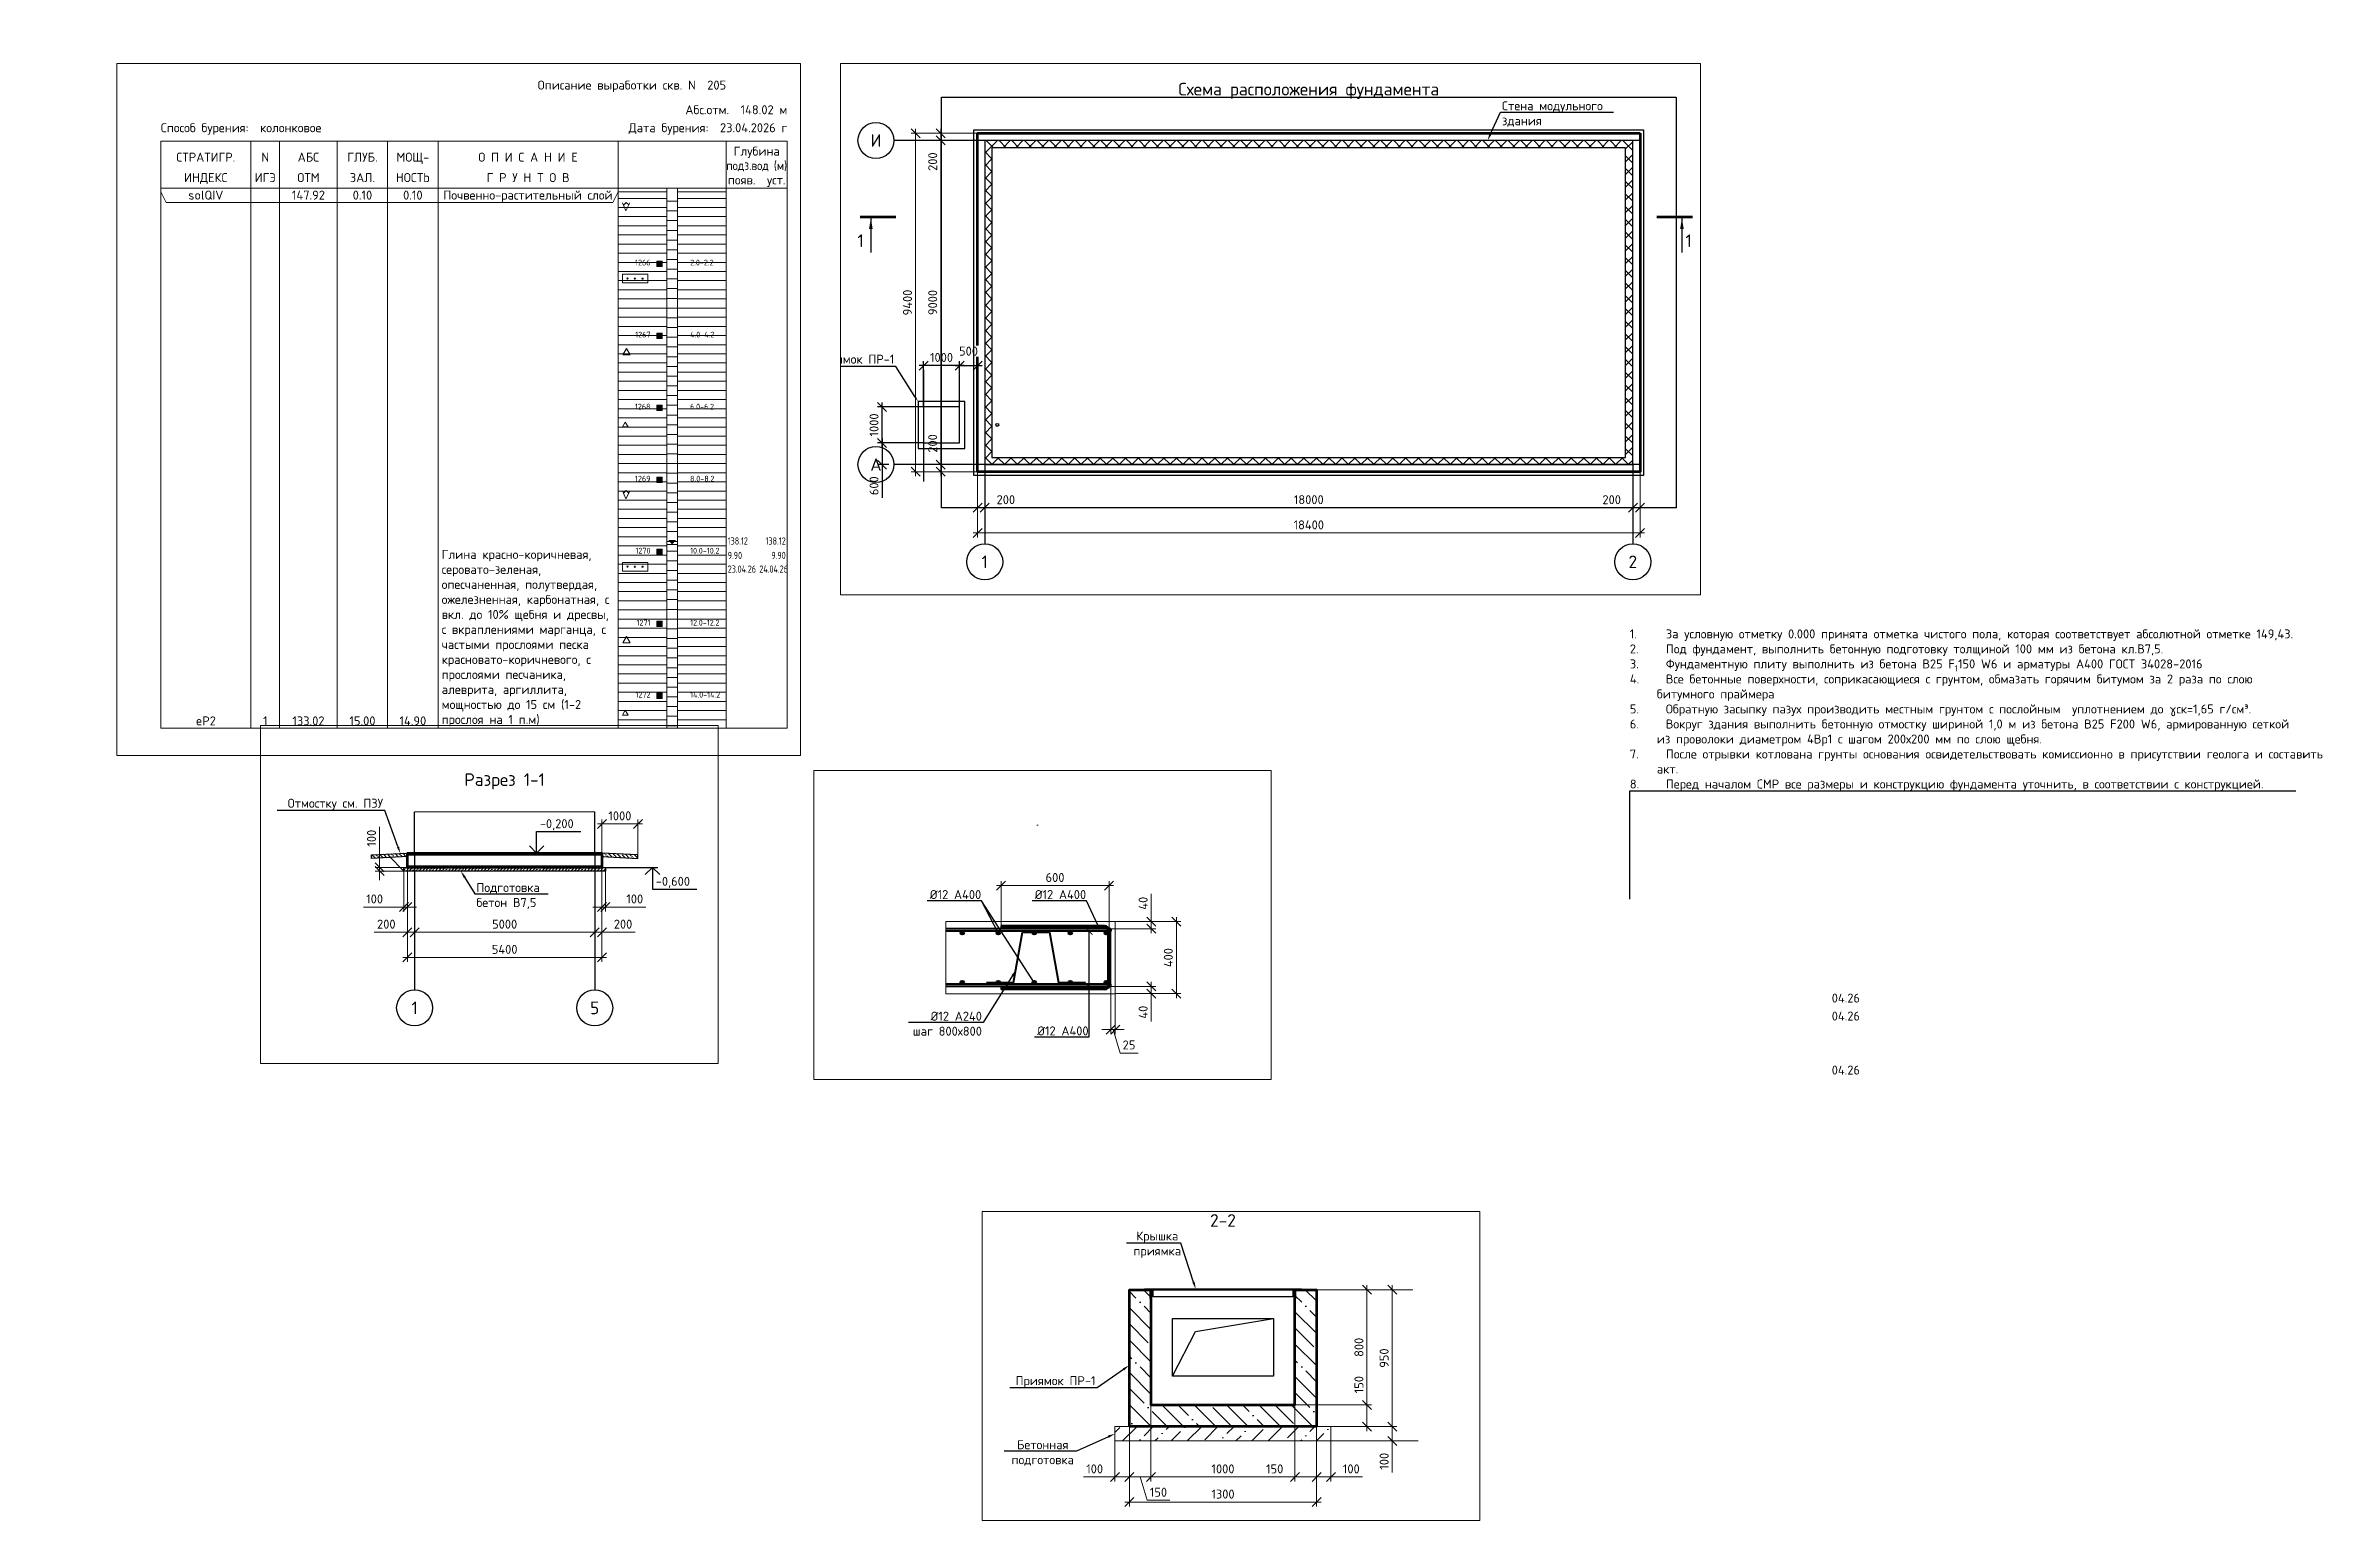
# Paper-space layout '05 быт модуль' of a CAD drawing. Header units: millimetres. Extents: x -48 to 585, y -170 to 239.
# The model-space entities are those that its viewports show. They can reach past a viewport. Long polylines and large blocks are cut down to what shows.
import ezdxf
from ezdxf import colors
from ezdxf.entities.mleader import LeaderData, LeaderLine
from ezdxf.enums import TextEntityAlignment as Align
from ezdxf.math import Vec2, Vec3

# ---------------------------------------------------------------- set-up
doc = ezdxf.new("R2010")
doc.units = ezdxf.units.MM
doc.linetypes.add('ГОСТ 2.303 5', pattern=[24, 20, -1.5, 1, -1.5])
doc.layers.get('Defpoints').update_dxf_attribs({"color": 3})
for name, color, linetype in [('Probe', 7, 'Continuous'), ('Skv', 7, 'Continuous'), ('Table', 7, 'Continuous'), ('Water', 7, 'Continuous'), ('СПДС_Оси', 7, 'ГОСТ 2.303 5')]:
    doc.layers.add(name, color=color, linetype=linetype)
for name, color, linetype, lineweight in [('арматура', 7, 'Continuous', 40), ('АРМАТУРА2', 7, 'Continuous', 40), ('второстепенные', 7, 'Continuous', 25), ('выноска', 7, 'Continuous', 18), ('металл', 7, 'Continuous', 40), ('СПДС_ВЫНОСКИ', 7, 'Continuous', 18), ('СПДС_РАЗМЕРЫ', 7, 'Continuous', 18), ('СПДС_СЕЧЕНИЯ', 7, 'Continuous', 25), ('СПДС_СИМВОЛЫ', 7, 'Continuous', 25), ('текст', 7, 'Continuous', 20), ('тонкая', 7, 'Continuous', 20), ('Фундамент', 7, 'Continuous', 53), ('штриховка', 7, 'Continuous', 9)]:
    doc.layers.add(name, color=color, linetype=linetype, lineweight=lineweight)
doc.layers.add('помощь', color=1, linetype='Continuous', lineweight=0, plot=False)
doc.styles.add('ISOCPEUR', font='isocpeur.ttf')
doc.styles.add('ВНИПИТЕКСТ', font='isocpeui.ttf')
doc.styles.add('ГОСТ 2.304', font='isocpeur.ttf')
doc.dimstyles.new('СПДС$0', dxfattribs={"dimscale": 100, "dimtxt": 2.5, "dimasz": 2.5, "dimexe": 1.25, "dimexo": 0.004, "dimgap": 1, "dimtad": 1, "dimdec": 0, "dimtxsty": 'ВНИПИТЕКСТ', "dimblk": 'OBLIQUE', "dimcen": 0, "dimdle": 1.25, "dimclrd": 256, "dimclre": 256, "dimclrt": 256, "dimadec": 0, "dimazin": 2, "dimtfac": 1, "dimtdec": 0, "dimtmove": 1, "dimatfit": 3, "dimldrblk": 'NONE', "dimfxl": 1, "dimlwd": -1, "dimlwe": -1, "dimarcsym": 0})

psp = doc.layouts.new('05 быт модуль')

# ---------------------------------------------------------------- texts
at = {"layer": 'текст', "ltscale": 50, "insert": (392.19, 32.18), "char_height": 2.5, "attachment_point": 7, "style": 'ГОСТ 2.304'}
psp.add_mtext_dynamic_manual_height_columns('\\A1;\\pxi-3,l3,sm1;1.^IЗа условную отметку 0.000 принята отметка чистого пола, которая соответствует абсолютной отметке 149,43.\\P2.^IПод фундамент, выполнить бетонную подготовку толщиной 100 мм из бетона кл.В7,5.\\P3.^IФундаментную плиту выполнить из бетона В25 F{\\H0.7x;\\S^ 1;\\H1.42857x;150 W6 и арматуры А400 ГОСТ 34028-2016\\P4.^IВсе бетонные поверхности, соприкасающиеся с грунтом, обмазать горячим битумом за 2 раза по слою битумного праймера\\P5.^IОбратную засыпку пазух производить местным грунтом с послойным  уплотнением до γск=1,65 г/см³.\\P6.^IВокруг здания выполнить бетонную отмостку шириной 1,0 м из бетона В25 F200 W6, армированную сеткой из проволоки диаметром 4Вр1 с шагом 200х200 мм по слою щебня.\\P7.^IПосле отрывки котлована грунты основания освидетельствовать комиссионно в присутствии геолога и составить акт.\\P8.^IПеред началом СМР все размеры и конструкцию фундамента уточнить, в соответствии с конструкцией.}', width=185, gutter_width=62500, heights=[124.07], dxfattribs=at)
at = {"layer": 'текст', "ltscale": 50, "char_height": 2.5, "width": 10, "attachment_point": 5, "style": 'ГОСТ 2.304'}
for insert in [(452.19, -25.32), (452.19, -30.32), (452.19, -45.32)]:
    psp.add_mtext('04.26', dxfattribs=dict(at, insert=insert))

msp = doc.modelspace()

# ---------------------------------------------------------------- texts
at = {"layer": 'СПДС_РАЗМЕРЫ', "ltscale": 50, "insert": (5143372.9, -1093444.4), "char_height": 87.5, "attachment_point": 5, "style": 'ГОСТ 2.304'}
msp.add_mtext_dynamic_manual_height_columns('2-2', width=281.4, gutter_width=62500, heights=[0], dxfattribs=at)
at = {"layer": 'СПДС_СИМВОЛЫ', "linetype": 'Continuous', "lineweight": 25, "ltscale": 50, "style": 'ГОСТ 2.304'}
for s, p in [('-0,200', (5149190.8, -1084957.1)), ('-0,600', (5152410.5, -1086557.1))]:
    msp.add_text(s, height=250, dxfattribs=at).set_placement(p)
at = {"layer": 'текст', "style": 'ISOCPEUR'}
for s, p in [('Описание выработки скв. N  205', (4942396, -1017297.6)), ('Абс.отм.  148.02 м', (4944096, -1017983)), ('Дата бурения:  23.04.2026 г', (4944096, -1018483))]:
    msp.add_text(s, height=250, dxfattribs=at).set_placement(p, align=Align.RIGHT)
for s, p in [('Способ бурения:  колонковое', (4926696, -1018483)), ('Почвенно-растительный слой', (4934542.8, -1020353))]:
    msp.add_text(s, height=250, dxfattribs=at).set_placement(p)
for s, p in [('Глубина', (4943246, -1019133)), ('СТРАТИГР.', (4927946, -1019299.7)), ('N', (4929596, -1019299.7)), ('АБС', (4930796, -1019299.7)), ('ГЛУБ.', (4932296, -1019299.7)), ('МОЩ-', (4933696, -1019299.7)), ('О П И С А Н И Е', (4936896, -1019299.7)), ('ИНДЕКС', (4927946, -1019866.3)), ('ИГЭ', (4929596, -1019866.3)), ('ОТМ', (4930796, -1019866.3)), ('ЗАЛ.', (4932296, -1019866.3)), ('НОСТЬ', (4933696, -1019866.3)), ('Г Р У Н Т О В', (4936896, -1019866.3)), ('появ.  уст.', (4943246, -1019933)), ('solQIV', (4927946, -1020353)), ('147.92', (4930796, -1020353)), ('0.10', (4932296, -1020353)), ('0.10', (4933696, -1020353)), ('eP2', (4927946, -1034953)), ('1', (4929596, -1034953)), ('133.02', (4930796, -1034953)), ('15.00', (4932296, -1034953)), ('14.90', (4933696, -1034953))]:
    msp.add_text(s, height=250, dxfattribs=at).set_placement(p, align=Align.CENTER)
at = {"layer": 'текст', "style": 'ISOCPEUR', "width": 0.9}
msp.add_text('подз.вод (м)', height=250, dxfattribs=at).set_placement((4943246, -1019533), align=Align.CENTER)
at = {"layer": 'текст', "color": 7, "lineweight": 25, "style": 'ISOCPEUR'}
for s, p in [('1266', (4940296, -1022182)), ('1267', (4940296, -1024182)), ('1268', (4940296, -1026182)), ('1269', (4940296, -1028182)), ('1270', (4940296, -1030182)), ('1271', (4940296, -1032182)), ('1272', (4940296, -1034182))]:
    msp.add_text(s, height=160, dxfattribs=at).set_placement(p, align=Align.RIGHT)
for s, p in [('2.0-2.2', (4941396, -1022182)), ('4.0-4.2', (4941396, -1024182)), ('6.0-6.2', (4941396, -1026182)), ('8.0-8.2', (4941396, -1028182)), ('10.0-10.2', (4941396, -1030182)), ('12.0-12.2', (4941396, -1032182)), ('14.0-14.2', (4941396, -1034182))]:
    msp.add_text(s, height=160, dxfattribs=at).set_placement(p)
at = {"layer": 'текст', "style": 'ISOCPEUR', "width": 0.8}
for s, p in [('138.12', (4942440, -1029933)), ('9.90', (4942440, -1030333)), ('23.04.26', (4942441, -1030712.4)), ('24.04.26', (4943318.5, -1030712.2))]:
    msp.add_text(s, height=200, dxfattribs=at).set_placement(p)
for s, p in [('138.12', (4944051.9, -1029933)), ('9.90', (4944051.9, -1030333))]:
    msp.add_text(s, height=200, dxfattribs=at).set_placement(p, align=Align.RIGHT)
at = {"layer": 'текст', "ltscale": 0.166667, "style": 'ГОСТ 2.304'}
for s, p in [('Разрез 1-1', (5148214.2, -1083608.1)), ('И', (5113596.5, -1086306.2)), ('1', (5145714.2, -1089947.2)), ('5', (5150714.2, -1089947.2)), ('А', (5113596.5, -1095306.2)), ('1', (5116616.5, -1098006.2)), ('2', (5134616.5, -1098006.2))]:
    msp.add_text(s, height=350, dxfattribs=at).set_placement(p, align=Align.MIDDLE_CENTER)
at = {"layer": 'текст', "ltscale": 25, "style": 'ГОСТ 2.304'}
msp.add_text('Схема расположения фундамента', height=350, dxfattribs=at).set_placement((5125616.5, -1084881), align=Align.MIDDLE_CENTER)
at = {"layer": 'текст', "ltscale": 0.166667, "style": 'ГОСТ 2.304'}
for p in [(5113082.3, -1089264.2), (5136080.1, -1089264.2)]:
    msp.add_text('1', height=350, dxfattribs=at).set_placement(p)
at = {"layer": 'текст', "insert": (4934496, -1034983), "char_height": 250, "width": 4900, "attachment_point": 7, "style": 'ГОСТ 2.304'}
msp.add_mtext('Глина красно-коричневая, серовато-зеленая, опесчаненная, полутвердая, ожелезненная, карбонатная, с вкл. до 10% щебня и дресвы, с вкраплениями марганца, с частыми прослоями песка красновато-коричневого, с прослоями песчаника, алеврита, аргиллита, мощностью до 15 см (1-2 прослоя на 1 п.м)', dxfattribs=at)

# ---------------------------------------------------------------- blocks, each defined once
blk = doc.blocks.new('_Oblique')
at = {"color": 0, "linetype": 'ByBlock', "lineweight": -2}
blk.add_line((-0.5, -0.5), (0.5, 0.5), dxfattribs=at)
blk = doc.blocks.new('*D24')
at = {"layer": 'Defpoints', "color": 0, "linetype": 'Continuous', "ltscale": 0.166667, "transparency": 16777216}
for p in [(5116417, -1095506), (5134817, -1095506), (5116417, -1097206)]:
    blk.add_point(p, dxfattribs=at)
at = {"layer": 'СПДС_РАЗМЕРЫ', "linetype": 'Continuous', "ltscale": 0.166667, "transparency": 16777216}
for p, q in [((5116417, -1095507), (5116417, -1097331)), ((5134817, -1095507), (5134817, -1097331)), ((5134942, -1097206), (5116292, -1097206))]:
    blk.add_line(p, q, dxfattribs=at)
at = {"layer": 'СПДС_РАЗМЕРЫ', "linetype": 'Continuous', "ltscale": 0.166667, "transparency": 16777216, "xscale": 250, "yscale": 250, "zscale": 250, "rotation": 180}
blk.add_blockref('_Oblique', (5116417, -1097206), dxfattribs=at)
at = {"layer": 'СПДС_РАЗМЕРЫ', "linetype": 'Continuous', "ltscale": 0.166667, "transparency": 16777216, "xscale": 250, "yscale": 250, "zscale": 250}
blk.add_blockref('_Oblique', (5134817, -1097206), dxfattribs=at)
at = {"layer": 'СПДС_РАЗМЕРЫ', "linetype": 'Continuous', "ltscale": 0.166667, "transparency": 16777216, "insert": (5125617, -1096981), "char_height": 250, "attachment_point": 5, "style": 'ISOCPEUR'}
blk.add_mtext('18400', dxfattribs=at)
blk = doc.blocks.new('_NONE')
blk = doc.blocks.new('*D48')
at = {"layer": 'Defpoints', "color": 0, "linetype": 'Continuous', "ltscale": 0.166667, "transparency": 16777216}
for p in [(5116617, -1096277), (5134617, -1096328), (5116617, -1096506)]:
    blk.add_point(p, dxfattribs=at)
at = {"layer": 'СПДС_РАЗМЕРЫ', "linetype": 'Continuous', "ltscale": 0.166667, "transparency": 16777216}
for p, q in [((5116617, -1096278), (5116617, -1096631)), ((5134617, -1096328), (5134617, -1096631)), ((5134742, -1096506), (5116492, -1096506))]:
    blk.add_line(p, q, dxfattribs=at)
at = {"layer": 'СПДС_РАЗМЕРЫ', "linetype": 'Continuous', "ltscale": 0.166667, "transparency": 16777216, "xscale": 250, "yscale": 250, "zscale": 250, "rotation": 180}
blk.add_blockref('_Oblique', (5116617, -1096506), dxfattribs=at)
at = {"layer": 'СПДС_РАЗМЕРЫ', "linetype": 'Continuous', "ltscale": 0.166667, "transparency": 16777216, "xscale": 250, "yscale": 250, "zscale": 250}
blk.add_blockref('_Oblique', (5134617, -1096506), dxfattribs=at)
at = {"layer": 'СПДС_РАЗМЕРЫ', "linetype": 'Continuous', "ltscale": 0.166667, "transparency": 16777216, "insert": (5125617, -1096281), "char_height": 250, "attachment_point": 5, "style": 'ISOCPEUR'}
blk.add_mtext('18000', dxfattribs=at)
blk = doc.blocks.new('*D49')
at = {"layer": 'Defpoints', "color": 0, "linetype": 'Continuous', "ltscale": 0.166667, "transparency": 16777216}
for p in [(5134817, -1095506), (5134617, -1096328), (5134617, -1096506)]:
    blk.add_point(p, dxfattribs=at)
at = {"layer": 'СПДС_РАЗМЕРЫ', "linetype": 'Continuous', "ltscale": 0.166667, "transparency": 16777216}
for p, q in [((5134817, -1095507), (5134817, -1096631)), ((5134617, -1096328), (5134617, -1096631)), ((5134617, -1096506), (5133692, -1096506)), ((5134942, -1096506), (5134617, -1096506))]:
    blk.add_line(p, q, dxfattribs=at)
at = {"layer": 'СПДС_РАЗМЕРЫ', "linetype": 'Continuous', "ltscale": 0.166667, "transparency": 16777216, "xscale": 250, "yscale": 250, "zscale": 250, "rotation": 180}
blk.add_blockref('_Oblique', (5134617, -1096506), dxfattribs=at)
at = {"layer": 'СПДС_РАЗМЕРЫ', "linetype": 'Continuous', "ltscale": 0.166667, "transparency": 16777216, "xscale": 250, "yscale": 250, "zscale": 250}
blk.add_blockref('_Oblique', (5134817, -1096506), dxfattribs=at)
at = {"layer": 'СПДС_РАЗМЕРЫ', "linetype": 'Continuous', "ltscale": 0.166667, "transparency": 16777216, "insert": (5134029, -1096281), "char_height": 250, "attachment_point": 5, "style": 'ISOCPEUR'}
blk.add_mtext('200', dxfattribs=at)
blk = doc.blocks.new('*D50')
at = {"layer": 'Defpoints', "color": 0, "linetype": 'Continuous', "ltscale": 0.166667, "transparency": 16777216}
for p in [(5116417, -1095506), (5116617, -1096277), (5116617, -1096506)]:
    blk.add_point(p, dxfattribs=at)
at = {"layer": 'СПДС_РАЗМЕРЫ', "linetype": 'Continuous', "ltscale": 0.166667, "transparency": 16777216}
for p, q in [((5116417, -1095507), (5116417, -1096631)), ((5116617, -1096278), (5116617, -1096631)), ((5116292, -1096506), (5116617, -1096506)), ((5116617, -1096506), (5117542, -1096506))]:
    blk.add_line(p, q, dxfattribs=at)
at = {"layer": 'СПДС_РАЗМЕРЫ', "linetype": 'Continuous', "ltscale": 0.166667, "transparency": 16777216, "xscale": 250, "yscale": 250, "zscale": 250, "rotation": 180}
blk.add_blockref('_Oblique', (5116417, -1096506), dxfattribs=at)
at = {"layer": 'СПДС_РАЗМЕРЫ', "linetype": 'Continuous', "ltscale": 0.166667, "transparency": 16777216, "xscale": 250, "yscale": 250, "zscale": 250}
blk.add_blockref('_Oblique', (5116617, -1096506), dxfattribs=at)
at = {"layer": 'СПДС_РАЗМЕРЫ', "linetype": 'Continuous', "ltscale": 0.166667, "transparency": 16777216, "insert": (5117204, -1096281), "char_height": 250, "attachment_point": 5, "style": 'ISOCPEUR'}
blk.add_mtext('200', dxfattribs=at)
blk = doc.blocks.new('*D63')
at = {"layer": 'Defpoints', "color": 0, "linetype": 'Continuous', "ltscale": 0.166667, "transparency": 16777216}
for p in [(5145714, -1087585), (5150714, -1087585), (5145714, -1087847)]:
    blk.add_point(p, dxfattribs=at)
at = {"layer": 'СПДС_РАЗМЕРЫ', "linetype": 'Continuous', "ltscale": 0.166667, "transparency": 16777216}
for p, q in [((5145714, -1087585), (5145714, -1087972)), ((5150714, -1087585), (5150714, -1087972)), ((5150839, -1087847), (5145589, -1087847))]:
    blk.add_line(p, q, dxfattribs=at)
at = {"layer": 'СПДС_РАЗМЕРЫ', "linetype": 'Continuous', "ltscale": 0.166667, "transparency": 16777216, "xscale": 250, "yscale": 250, "zscale": 250, "rotation": 180}
blk.add_blockref('_Oblique', (5145714, -1087847), dxfattribs=at)
at = {"layer": 'СПДС_РАЗМЕРЫ', "linetype": 'Continuous', "ltscale": 0.166667, "transparency": 16777216, "xscale": 250, "yscale": 250, "zscale": 250}
blk.add_blockref('_Oblique', (5150714, -1087847), dxfattribs=at)
at = {"layer": 'СПДС_РАЗМЕРЫ', "linetype": 'Continuous', "ltscale": 0.166667, "transparency": 16777216, "insert": (5148214, -1087622), "char_height": 250, "attachment_point": 5, "style": 'ГОСТ 2.304'}
blk.add_mtext('5000', dxfattribs=at)
blk = doc.blocks.new('*D64')
at = {"layer": 'Defpoints', "color": 0, "linetype": 'Continuous', "ltscale": 0.166667, "transparency": 16777216}
for p in [(5145514, -1086047), (5150914, -1086047), (5150914, -1088547)]:
    blk.add_point(p, dxfattribs=at)
at = {"layer": 'СПДС_РАЗМЕРЫ', "linetype": 'Continuous', "ltscale": 0.166667, "transparency": 16777216}
for p, q in [((5145514, -1086048), (5145514, -1088672)), ((5150914, -1086048), (5150914, -1088672)), ((5145389, -1088547), (5151039, -1088547))]:
    blk.add_line(p, q, dxfattribs=at)
at = {"layer": 'СПДС_РАЗМЕРЫ', "linetype": 'Continuous', "ltscale": 0.166667, "transparency": 16777216, "xscale": 250, "yscale": 250, "zscale": 250, "rotation": 180}
blk.add_blockref('_Oblique', (5145514, -1088547), dxfattribs=at)
at = {"layer": 'СПДС_РАЗМЕРЫ', "linetype": 'Continuous', "ltscale": 0.166667, "transparency": 16777216, "xscale": 250, "yscale": 250, "zscale": 250}
blk.add_blockref('_Oblique', (5150914, -1088547), dxfattribs=at)
at = {"layer": 'СПДС_РАЗМЕРЫ', "linetype": 'Continuous', "ltscale": 0.166667, "transparency": 16777216, "insert": (5148214, -1088322), "char_height": 250, "attachment_point": 5, "style": 'ГОСТ 2.304'}
blk.add_mtext('5400', dxfattribs=at)
blk = doc.blocks.new('*D58')
at = {"layer": 'Defpoints', "color": 0, "linetype": 'Continuous', "ltscale": 0.166667, "transparency": 16777216}
for p in [(5144741, -1086147), (5145414, -1086047), (5145414, -1086147)]:
    blk.add_point(p, dxfattribs=at)
at = {"layer": 'СПДС_РАЗМЕРЫ', "linetype": 'Continuous', "ltscale": 0.166667, "transparency": 16777216}
for p, q in [((5144741, -1086047), (5144741, -1084922)), ((5145414, -1086047), (5144616, -1086047)), ((5145414, -1086147), (5144616, -1086147)), ((5144741, -1086147), (5144741, -1086047)), ((5144741, -1086147), (5144741, -1086397))]:
    blk.add_line(p, q, dxfattribs=at)
at = {"layer": 'СПДС_РАЗМЕРЫ', "linetype": 'Continuous', "ltscale": 0.166667, "transparency": 16777216, "xscale": 250, "yscale": 250, "zscale": 250}
for p, rotation in [((5144741, -1086047), 270), ((5144741, -1086147), 90)]:
    blk.add_blockref('_Oblique', p, dxfattribs=dict(at, rotation=rotation))
at = {"layer": 'СПДС_РАЗМЕРЫ', "linetype": 'Continuous', "ltscale": 0.166667, "transparency": 16777216, "insert": (5144516, -1085235), "char_height": 250, "attachment_point": 5, "rotation": 90, "style": 'ГОСТ 2.304'}
blk.add_mtext('100', dxfattribs=at)
blk = doc.blocks.new('*D59')
at = {"layer": 'Defpoints', "color": 0, "linetype": 'Continuous', "ltscale": 0.166667, "transparency": 16777216}
for p in [(5145514, -1086047), (5145714, -1087585), (5145514, -1087847)]:
    blk.add_point(p, dxfattribs=at)
at = {"layer": 'СПДС_РАЗМЕРЫ', "linetype": 'Continuous', "ltscale": 0.166667, "transparency": 16777216}
for p, q in [((5145514, -1086048), (5145514, -1087972)), ((5145714, -1087585), (5145714, -1087972)), ((5145514, -1087847), (5144589, -1087847)), ((5145839, -1087847), (5145514, -1087847))]:
    blk.add_line(p, q, dxfattribs=at)
at = {"layer": 'СПДС_РАЗМЕРЫ', "linetype": 'Continuous', "ltscale": 0.166667, "transparency": 16777216, "xscale": 250, "yscale": 250, "zscale": 250, "rotation": 180}
blk.add_blockref('_Oblique', (5145514, -1087847), dxfattribs=at)
at = {"layer": 'СПДС_РАЗМЕРЫ', "linetype": 'Continuous', "ltscale": 0.166667, "transparency": 16777216, "xscale": 250, "yscale": 250, "zscale": 250}
blk.add_blockref('_Oblique', (5145714, -1087847), dxfattribs=at)
at = {"layer": 'СПДС_РАЗМЕРЫ', "linetype": 'Continuous', "ltscale": 0.166667, "transparency": 16777216, "insert": (5144927, -1087622), "char_height": 250, "attachment_point": 5, "style": 'ГОСТ 2.304'}
blk.add_mtext('200', dxfattribs=at)
blk = doc.blocks.new('*D60')
at = {"layer": 'Defpoints', "color": 0, "linetype": 'Continuous', "ltscale": 0.166667, "transparency": 16777216}
for p in [(5150914, -1086047), (5150714, -1087585), (5150914, -1087847)]:
    blk.add_point(p, dxfattribs=at)
at = {"layer": 'СПДС_РАЗМЕРЫ', "linetype": 'Continuous', "ltscale": 0.166667, "transparency": 16777216}
for p, q in [((5150914, -1086048), (5150914, -1087972)), ((5150714, -1087585), (5150714, -1087972)), ((5150589, -1087847), (5150914, -1087847)), ((5150914, -1087847), (5151839, -1087847))]:
    blk.add_line(p, q, dxfattribs=at)
at = {"layer": 'СПДС_РАЗМЕРЫ', "linetype": 'Continuous', "ltscale": 0.166667, "transparency": 16777216, "xscale": 250, "yscale": 250, "zscale": 250, "rotation": 180}
blk.add_blockref('_Oblique', (5150714, -1087847), dxfattribs=at)
at = {"layer": 'СПДС_РАЗМЕРЫ', "linetype": 'Continuous', "ltscale": 0.166667, "transparency": 16777216, "xscale": 250, "yscale": 250, "zscale": 250}
blk.add_blockref('_Oblique', (5150914, -1087847), dxfattribs=at)
at = {"layer": 'СПДС_РАЗМЕРЫ', "linetype": 'Continuous', "ltscale": 0.166667, "transparency": 16777216, "insert": (5151502, -1087622), "char_height": 250, "attachment_point": 5, "style": 'ГОСТ 2.304'}
blk.add_mtext('200', dxfattribs=at)
blk = doc.blocks.new('*D61')
at = {"layer": 'Defpoints', "color": 0, "linetype": 'Continuous', "ltscale": 0.166667, "transparency": 16777216}
for p in [(5145414, -1086147), (5145514, -1086047), (5145414, -1087147)]:
    blk.add_point(p, dxfattribs=at)
at = {"layer": 'СПДС_РАЗМЕРЫ', "linetype": 'Continuous', "ltscale": 0.166667, "transparency": 16777216}
for p, q in [((5145414, -1086148), (5145414, -1087272)), ((5145514, -1086048), (5145514, -1087272)), ((5145414, -1087147), (5144289, -1087147)), ((5145514, -1087147), (5145414, -1087147)), ((5145514, -1087147), (5145764, -1087147))]:
    blk.add_line(p, q, dxfattribs=at)
at = {"layer": 'СПДС_РАЗМЕРЫ', "linetype": 'Continuous', "ltscale": 0.166667, "transparency": 16777216, "xscale": 250, "yscale": 250, "zscale": 250}
blk.add_blockref('_Oblique', (5145414, -1087147), dxfattribs=at)
at = {"layer": 'СПДС_РАЗМЕРЫ', "linetype": 'Continuous', "ltscale": 0.166667, "transparency": 16777216, "xscale": 250, "yscale": 250, "zscale": 250, "rotation": 180}
blk.add_blockref('_Oblique', (5145514, -1087147), dxfattribs=at)
at = {"layer": 'СПДС_РАЗМЕРЫ', "linetype": 'Continuous', "ltscale": 0.166667, "transparency": 16777216, "insert": (5144602, -1086922), "char_height": 250, "attachment_point": 5, "style": 'ГОСТ 2.304'}
blk.add_mtext('100', dxfattribs=at)
blk = doc.blocks.new('*D62')
at = {"layer": 'Defpoints', "color": 0, "linetype": 'Continuous', "ltscale": 0.166667, "transparency": 16777216}
for p in [(5150914, -1086047), (5151014, -1086147), (5151014, -1087147)]:
    blk.add_point(p, dxfattribs=at)
at = {"layer": 'СПДС_РАЗМЕРЫ', "linetype": 'Continuous', "ltscale": 0.166667, "transparency": 16777216}
for p, q in [((5150914, -1086048), (5150914, -1087272)), ((5151014, -1086148), (5151014, -1087272)), ((5150914, -1087147), (5150664, -1087147)), ((5150914, -1087147), (5151014, -1087147)), ((5151014, -1087147), (5152139, -1087147))]:
    blk.add_line(p, q, dxfattribs=at)
at = {"layer": 'СПДС_РАЗМЕРЫ', "linetype": 'Continuous', "ltscale": 0.166667, "transparency": 16777216, "xscale": 250, "yscale": 250, "zscale": 250}
blk.add_blockref('_Oblique', (5150914, -1087147), dxfattribs=at)
at = {"layer": 'СПДС_РАЗМЕРЫ', "linetype": 'Continuous', "ltscale": 0.166667, "transparency": 16777216, "xscale": 250, "yscale": 250, "zscale": 250, "rotation": 180}
blk.add_blockref('_Oblique', (5151014, -1087147), dxfattribs=at)
at = {"layer": 'СПДС_РАЗМЕРЫ', "linetype": 'Continuous', "ltscale": 0.166667, "transparency": 16777216, "insert": (5151827, -1086922), "char_height": 250, "attachment_point": 5, "style": 'ГОСТ 2.304'}
blk.add_mtext('100', dxfattribs=at)
blk = doc.blocks.new('*D65')
at = {"layer": 'Defpoints', "color": 0, "linetype": 'Continuous', "ltscale": 0.166667, "transparency": 16777216}
for p in [(5151914, -1084840), (5150914, -1085647), (5151914, -1085697)]:
    blk.add_point(p, dxfattribs=at)
at = {"layer": 'СПДС_РАЗМЕРЫ', "linetype": 'Continuous', "ltscale": 0.166667, "transparency": 16777216}
for p, q in [((5150914, -1085647), (5150914, -1084715)), ((5151914, -1085697), (5151914, -1084715)), ((5150789, -1084840), (5152039, -1084840))]:
    blk.add_line(p, q, dxfattribs=at)
at = {"layer": 'СПДС_РАЗМЕРЫ', "linetype": 'Continuous', "ltscale": 0.166667, "transparency": 16777216, "xscale": 250, "yscale": 250, "zscale": 250, "rotation": 180}
blk.add_blockref('_Oblique', (5150914, -1084840), dxfattribs=at)
at = {"layer": 'СПДС_РАЗМЕРЫ', "linetype": 'Continuous', "ltscale": 0.166667, "transparency": 16777216, "xscale": 250, "yscale": 250, "zscale": 250}
blk.add_blockref('_Oblique', (5151914, -1084840), dxfattribs=at)
at = {"layer": 'СПДС_РАЗМЕРЫ', "linetype": 'Continuous', "ltscale": 0.166667, "transparency": 16777216, "insert": (5151414, -1084615), "char_height": 250, "attachment_point": 5, "style": 'ГОСТ 2.304'}
blk.add_mtext('1000', dxfattribs=at)
blk = doc.blocks.new('*D67')
at = {"layer": 'Defpoints', "color": 0, "linetype": 'Continuous', "ltscale": 0.083333, "transparency": 16777216}
for p in [(5158474, -1085698), (5158474, -1086098), (5158814, -1086098)]:
    blk.add_point(p, dxfattribs=at)
at = {"layer": 'СПДС_РАЗМЕРЫ', "linetype": 'Continuous', "ltscale": 0.083333, "transparency": 16777216}
for p, q in [((5158474, -1085698), (5158839, -1085698)), ((5158814, -1085673), (5158814, -1086123)), ((5158474, -1086098), (5158839, -1086098))]:
    blk.add_line(p, q, dxfattribs=at)
at = {"layer": 'СПДС_РАЗМЕРЫ', "linetype": 'Continuous', "ltscale": 0.083333, "transparency": 16777216, "xscale": 50, "yscale": 50, "zscale": 50}
for p, rotation in [((5158814, -1085698), 90), ((5158814, -1086098), 270)]:
    blk.add_blockref('_Oblique', p, dxfattribs=dict(at, rotation=rotation))
at = {"layer": 'СПДС_РАЗМЕРЫ', "linetype": 'Continuous', "ltscale": 0.083333, "transparency": 16777216, "insert": (5158769, -1085898), "char_height": 50, "attachment_point": 5, "rotation": 90, "style": 'ГОСТ 2.304'}
blk.add_mtext('400', dxfattribs=at)
blk = doc.blocks.new('*D68')
at = {"layer": 'Defpoints', "color": 0, "ltscale": 0.083333, "transparency": 16777216}
for p in [(5158440, -1085498), (5157840, -1085728), (5158440, -1085754)]:
    blk.add_point(p, dxfattribs=at)
at = {"layer": 'СПДС_РАЗМЕРЫ', "ltscale": 0.083333, "transparency": 16777216}
for p, q in [((5157815, -1085498), (5158465, -1085498)), ((5157840, -1085728), (5157840, -1085473)), ((5158440, -1085754), (5158440, -1085473))]:
    blk.add_line(p, q, dxfattribs=at)
at = {"layer": 'СПДС_РАЗМЕРЫ', "ltscale": 0.083333, "transparency": 16777216, "xscale": 50, "yscale": 50, "zscale": 50, "rotation": 180}
blk.add_blockref('_Oblique', (5157840, -1085498), dxfattribs=at)
at = {"layer": 'СПДС_РАЗМЕРЫ', "ltscale": 0.083333, "transparency": 16777216, "xscale": 50, "yscale": 50, "zscale": 50}
blk.add_blockref('_Oblique', (5158440, -1085498), dxfattribs=at)
at = {"layer": 'СПДС_РАЗМЕРЫ', "ltscale": 0.083333, "transparency": 16777216, "insert": (5158140, -1085453), "char_height": 50, "attachment_point": 5, "style": 'ГОСТ 2.304'}
blk.add_mtext('600', dxfattribs=at)
blk = doc.blocks.new('_ArchTick')
at = {"color": 0, "linetype": 'ByBlock', "lineweight": 30, "const_width": 0.15}
blk.add_lwpolyline([(-0.5, -0.5), (0.5, 0.5)], dxfattribs=at)
blk = doc.blocks.new('*D69')
at = {"layer": 'Defpoints', "color": 0, "ltscale": 0.083333, "transparency": 16777216}
for p in [(5158449, -1086058), (5158474, -1086098), (5158474, -1086298)]:
    blk.add_point(p, dxfattribs=at)
at = {"layer": 'СПДС_РАЗМЕРЫ', "ltscale": 0.083333, "transparency": 16777216}
for p, q in [((5158449, -1086058), (5158449, -1086323)), ((5158474, -1086098), (5158474, -1086323)), ((5158449, -1086298), (5158399, -1086298)), ((5158449, -1086298), (5158474, -1086298)), ((5158449, -1086298), (5158474, -1086298)), ((5158462, -1086298), (5158501, -1086428)), ((5158474, -1086298), (5158524, -1086298)), ((5158501, -1086428), (5158601, -1086428))]:
    blk.add_line(p, q, dxfattribs=at)
at = {"layer": 'СПДС_РАЗМЕРЫ', "ltscale": 0.083333, "transparency": 16777216, "xscale": 50, "yscale": 50, "zscale": 50}
blk.add_blockref('_Oblique', (5158449, -1086298), dxfattribs=at)
at = {"layer": 'СПДС_РАЗМЕРЫ', "ltscale": 0.083333, "transparency": 16777216, "xscale": 50, "yscale": 50, "zscale": 50, "rotation": 180}
blk.add_blockref('_Oblique', (5158474, -1086298), dxfattribs=at)
at = {"layer": 'СПДС_РАЗМЕРЫ', "ltscale": 0.083333, "transparency": 16777216, "insert": (5158551, -1086383), "char_height": 50, "attachment_point": 5, "style": 'ГОСТ 2.304'}
blk.add_mtext('25', dxfattribs=at)
blk = doc.blocks.new('*D70')
at = {"layer": 'Defpoints', "color": 0, "ltscale": 0.083333, "transparency": 16777216}
for p in [(5158449, -1085738), (5158474, -1085698), (5158674, -1085698)]:
    blk.add_point(p, dxfattribs=at)
at = {"layer": 'СПДС_РАЗМЕРЫ', "ltscale": 0.083333, "transparency": 16777216}
for p, q in [((5158674, -1085698), (5158674, -1085543)), ((5158449, -1085738), (5158699, -1085738)), ((5158474, -1085698), (5158699, -1085698)), ((5158674, -1085763), (5158674, -1085698))]:
    blk.add_line(p, q, dxfattribs=at)
at = {"layer": 'СПДС_РАЗМЕРЫ', "ltscale": 0.083333, "transparency": 16777216, "xscale": 50, "yscale": 50, "zscale": 50}
for p, rotation in [((5158674, -1085698), 90), ((5158674, -1085738), 270)]:
    blk.add_blockref('_Oblique', p, dxfattribs=dict(at, rotation=rotation))
at = {"layer": 'СПДС_РАЗМЕРЫ', "ltscale": 0.083333, "transparency": 16777216, "insert": (5158629, -1085596), "char_height": 50, "attachment_point": 5, "rotation": 90, "style": 'ГОСТ 2.304'}
blk.add_mtext('40', dxfattribs=at)
blk = doc.blocks.new('*D66')
at = {"layer": 'Defpoints', "color": 0, "ltscale": 0.083333, "transparency": 16777216}
for p in [(5158449, -1086058), (5158474, -1086098), (5158674, -1086098)]:
    blk.add_point(p, dxfattribs=at)
at = {"layer": 'СПДС_РАЗМЕРЫ', "ltscale": 0.083333, "transparency": 16777216}
for p, q in [((5158449, -1086058), (5158699, -1086058)), ((5158474, -1086098), (5158699, -1086098)), ((5158674, -1086033), (5158674, -1086098)), ((5158674, -1086098), (5158674, -1086253))]:
    blk.add_line(p, q, dxfattribs=at)
at = {"layer": 'СПДС_РАЗМЕРЫ', "ltscale": 0.083333, "transparency": 16777216, "xscale": 50, "yscale": 50, "zscale": 50}
for p, rotation in [((5158674, -1086058), 90), ((5158674, -1086098), 270)]:
    blk.add_blockref('_Oblique', p, dxfattribs=dict(at, rotation=rotation))
at = {"layer": 'СПДС_РАЗМЕРЫ', "ltscale": 0.083333, "transparency": 16777216, "insert": (5158629, -1086201), "char_height": 50, "attachment_point": 5, "rotation": 90, "style": 'ГОСТ 2.304'}
blk.add_mtext('40', dxfattribs=at)
blk = doc.blocks.new('*D88')
at = {"layer": 'Defpoints', "linetype": 'Continuous', "ltscale": 0.166667, "transparency": 16777216}
for p, q in [((5115917, -1093706), (5115917, -1092431)), ((5116417, -1093706), (5116417, -1092431)), ((5115792, -1092556), (5116542, -1092556))]:
    blk.add_line(p, q, dxfattribs=at)
at = {"layer": 'Defpoints', "color": 0, "linetype": 'Continuous', "ltscale": 0.166667, "transparency": 16777216}
for p in [(5116417, -1092556), (5115917, -1093706), (5116417, -1093706)]:
    blk.add_point(p, dxfattribs=at)
at = {"layer": 'Defpoints', "linetype": 'Continuous', "ltscale": 0.166667, "transparency": 16777216, "xscale": 250, "yscale": 250, "zscale": 250, "rotation": 180}
blk.add_blockref('_Oblique', (5115917, -1092556), dxfattribs=at)
at = {"layer": 'Defpoints', "linetype": 'Continuous', "ltscale": 0.166667, "transparency": 16777216, "xscale": 250, "yscale": 250, "zscale": 250}
blk.add_blockref('_Oblique', (5116417, -1092556), dxfattribs=at)
at = {"layer": 'Defpoints', "linetype": 'Continuous', "ltscale": 0.166667, "transparency": 16777216, "insert": (5116167, -1092156), "char_height": 250, "attachment_point": 5, "style": 'ISOCPEUR', "bg_fill": 3, "box_fill_scale": 1.1, "bg_fill_color": 9, "bg_fill_true_color": 13158600, "bg_fill_transparency": 0}
blk.add_mtext('500', dxfattribs=at)
blk = doc.blocks.new('*D89')
at = {"layer": 'Defpoints', "linetype": 'Continuous', "ltscale": 0.166667, "transparency": 16777216}
for p, q in [((5114917, -1093706), (5114917, -1092431)), ((5115917, -1093706), (5115917, -1092431)), ((5116042, -1092556), (5114792, -1092556))]:
    blk.add_line(p, q, dxfattribs=at)
at = {"layer": 'Defpoints', "color": 0, "linetype": 'Continuous', "ltscale": 0.166667, "transparency": 16777216}
for p in [(5114917, -1092556), (5114917, -1093706), (5115917, -1093706)]:
    blk.add_point(p, dxfattribs=at)
at = {"layer": 'Defpoints', "linetype": 'Continuous', "ltscale": 0.166667, "transparency": 16777216, "xscale": 250, "yscale": 250, "zscale": 250, "rotation": 180}
blk.add_blockref('_Oblique', (5114917, -1092556), dxfattribs=at)
at = {"layer": 'Defpoints', "linetype": 'Continuous', "ltscale": 0.166667, "transparency": 16777216, "xscale": 250, "yscale": 250, "zscale": 250}
blk.add_blockref('_Oblique', (5115917, -1092556), dxfattribs=at)
at = {"layer": 'Defpoints', "linetype": 'Continuous', "ltscale": 0.166667, "transparency": 16777216, "insert": (5115417, -1092331), "char_height": 250, "attachment_point": 5, "style": 'ISOCPEUR'}
blk.add_mtext('1000', dxfattribs=at)
blk = doc.blocks.new('*D90')
at = {"layer": 'Defpoints', "linetype": 'Continuous', "ltscale": 0.166667, "transparency": 16777216}
for p, q in [((5113767, -1094581), (5113767, -1095306)), ((5114916, -1094706), (5113642, -1094706)), ((5113958, -1095306), (5113642, -1095306)), ((5113767, -1095306), (5113767, -1096231))]:
    blk.add_line(p, q, dxfattribs=at)
at = {"layer": 'Defpoints', "color": 0, "linetype": 'Continuous', "ltscale": 0.166667, "transparency": 16777216}
for p in [(5114917, -1094706), (5113767, -1095306), (5113959, -1095306)]:
    blk.add_point(p, dxfattribs=at)
at = {"layer": 'Defpoints', "linetype": 'Continuous', "ltscale": 0.166667, "transparency": 16777216, "xscale": 250, "yscale": 250, "zscale": 250}
for p, rotation in [((5113767, -1094706), 90), ((5113767, -1095306), 270)]:
    blk.add_blockref('_Oblique', p, dxfattribs=dict(at, rotation=rotation))
at = {"layer": 'Defpoints', "linetype": 'Continuous', "ltscale": 0.166667, "transparency": 16777216, "insert": (5113542, -1095894), "char_height": 250, "attachment_point": 5, "rotation": 90, "style": 'ISOCPEUR'}
blk.add_mtext('600', dxfattribs=at)
blk = doc.blocks.new('*D91')
at = {"layer": 'Defpoints', "linetype": 'Continuous', "ltscale": 0.166667, "transparency": 16777216}
for p, q in [((5113767, -1094831), (5113767, -1093581)), ((5114916, -1093706), (5113642, -1093706)), ((5114916, -1094706), (5113642, -1094706))]:
    blk.add_line(p, q, dxfattribs=at)
at = {"layer": 'Defpoints', "color": 0, "linetype": 'Continuous', "ltscale": 0.166667, "transparency": 16777216}
for p in [(5113767, -1093706), (5114917, -1093706), (5114917, -1094706)]:
    blk.add_point(p, dxfattribs=at)
at = {"layer": 'Defpoints', "linetype": 'Continuous', "ltscale": 0.166667, "transparency": 16777216, "xscale": 250, "yscale": 250, "zscale": 250}
for p, rotation in [((5113767, -1093706), 90), ((5113767, -1094706), 270)]:
    blk.add_blockref('_Oblique', p, dxfattribs=dict(at, rotation=rotation))
at = {"layer": 'Defpoints', "linetype": 'Continuous', "ltscale": 0.166667, "transparency": 16777216, "insert": (5113542, -1094206), "char_height": 250, "attachment_point": 5, "rotation": 90, "style": 'ISOCPEUR'}
blk.add_mtext('1000', dxfattribs=at)
blk = doc.blocks.new('крышка')
at = {"ltscale": 50}
for points in [[(5156273, -1101389), (5156273, -1101394), (5155183, -1101394), (5155183, -1101389)], [(5155243, -1101394), (5156213, -1101394), (5156213, -1101444), (5155243, -1101444)]]:
    blk.add_lwpolyline(points, close=True, dxfattribs=at)
blk = doc.blocks.new('*D96')
at = {"layer": 'Defpoints', "color": 0, "linetype": 'Continuous', "ltscale": 0.166667, "transparency": 16777216}
for p in [(5144023, -1093925), (5144373, -1093925), (5143873, -1094725)]:
    blk.add_point(p, dxfattribs=at)
at = {"layer": 'СПДС_РАЗМЕРЫ', "linetype": 'Continuous', "ltscale": 0.166667, "transparency": 16777216}
for p, q in [((5144023, -1093925), (5144404, -1093925)), ((5144373, -1094756), (5144373, -1093894)), ((5143873, -1094725), (5144404, -1094725))]:
    blk.add_line(p, q, dxfattribs=at)
at = {"layer": 'СПДС_РАЗМЕРЫ', "linetype": 'Continuous', "ltscale": 0.166667, "transparency": 16777216, "xscale": 62.5, "yscale": 62.5, "zscale": 62.5}
for p, rotation in [((5144373, -1093925), 90), ((5144373, -1094725), 270)]:
    blk.add_blockref('_Oblique', p, dxfattribs=dict(at, rotation=rotation))
at = {"layer": 'СПДС_РАЗМЕРЫ', "linetype": 'Continuous', "ltscale": 0.166667, "transparency": 16777216, "insert": (5144317, -1094325), "char_height": 62.5, "attachment_point": 5, "rotation": 90, "style": 'ГОСТ 2.304'}
blk.add_mtext('800', dxfattribs=at)
blk = doc.blocks.new('*D97')
at = {"layer": 'Defpoints', "color": 0, "linetype": 'Continuous', "ltscale": 0.166667, "transparency": 16777216}
for p in [(5142723, -1094875), (5142623, -1094975), (5142623, -1095225)]:
    blk.add_point(p, dxfattribs=at)
at = {"layer": 'СПДС_РАЗМЕРЫ', "linetype": 'Continuous', "ltscale": 0.166667, "transparency": 16777216}
for p, q in [((5142723, -1094875), (5142723, -1095256)), ((5142623, -1094975), (5142623, -1095256)), ((5142623, -1095225), (5142404, -1095225)), ((5142754, -1095225), (5142623, -1095225))]:
    blk.add_line(p, q, dxfattribs=at)
at = {"layer": 'СПДС_РАЗМЕРЫ', "linetype": 'Continuous', "ltscale": 0.166667, "transparency": 16777216, "xscale": 62.5, "yscale": 62.5, "zscale": 62.5, "rotation": 180}
blk.add_blockref('_Oblique', (5142623, -1095225), dxfattribs=at)
at = {"layer": 'СПДС_РАЗМЕРЫ', "linetype": 'Continuous', "ltscale": 0.166667, "transparency": 16777216, "xscale": 62.5, "yscale": 62.5, "zscale": 62.5}
blk.add_blockref('_Oblique', (5142723, -1095225), dxfattribs=at)
at = {"layer": 'СПДС_РАЗМЕРЫ', "linetype": 'Continuous', "ltscale": 0.166667, "transparency": 16777216, "insert": (5142482, -1095169), "char_height": 62.5, "attachment_point": 5, "style": 'ГОСТ 2.304'}
blk.add_mtext('100', dxfattribs=at)
blk = doc.blocks.new('*D98')
at = {"layer": 'Defpoints', "color": 0, "linetype": 'Continuous', "ltscale": 0.166667, "transparency": 16777216}
for p in [(5142873, -1094725), (5142723, -1094875), (5142873, -1095225)]:
    blk.add_point(p, dxfattribs=at)
at = {"layer": 'СПДС_РАЗМЕРЫ', "linetype": 'Continuous', "ltscale": 0.166667, "transparency": 16777216}
for p, q in [((5142873, -1094725), (5142873, -1095256)), ((5142723, -1094875), (5142723, -1095256)), ((5142692, -1095225), (5142904, -1095225)), ((5142798, -1095225), (5142847, -1095387)), ((5142847, -1095387), (5143003, -1095387))]:
    blk.add_line(p, q, dxfattribs=at)
at = {"layer": 'СПДС_РАЗМЕРЫ', "linetype": 'Continuous', "ltscale": 0.166667, "transparency": 16777216, "xscale": 62.5, "yscale": 62.5, "zscale": 62.5, "rotation": 180}
blk.add_blockref('_Oblique', (5142723, -1095225), dxfattribs=at)
at = {"layer": 'СПДС_РАЗМЕРЫ', "linetype": 'Continuous', "ltscale": 0.166667, "transparency": 16777216, "xscale": 62.5, "yscale": 62.5, "zscale": 62.5}
blk.add_blockref('_Oblique', (5142873, -1095225), dxfattribs=at)
at = {"layer": 'СПДС_РАЗМЕРЫ', "linetype": 'Continuous', "ltscale": 0.166667, "transparency": 16777216, "insert": (5142925, -1095331), "char_height": 62.5, "attachment_point": 5, "style": 'ГОСТ 2.304'}
blk.add_mtext('150', dxfattribs=at)
blk = doc.blocks.new('*D99')
at = {"layer": 'Defpoints', "color": 0, "linetype": 'Continuous', "ltscale": 0.166667, "transparency": 16777216}
for p in [(5142873, -1094725), (5143873, -1094725), (5143873, -1095225)]:
    blk.add_point(p, dxfattribs=at)
at = {"layer": 'СПДС_РАЗМЕРЫ', "linetype": 'Continuous', "ltscale": 0.166667, "transparency": 16777216}
for p, q in [((5142873, -1094725), (5142873, -1095256)), ((5143873, -1094725), (5143873, -1095256)), ((5142842, -1095225), (5143904, -1095225))]:
    blk.add_line(p, q, dxfattribs=at)
at = {"layer": 'СПДС_РАЗМЕРЫ', "linetype": 'Continuous', "ltscale": 0.166667, "transparency": 16777216, "xscale": 62.5, "yscale": 62.5, "zscale": 62.5, "rotation": 180}
blk.add_blockref('_Oblique', (5142873, -1095225), dxfattribs=at)
at = {"layer": 'СПДС_РАЗМЕРЫ', "linetype": 'Continuous', "ltscale": 0.166667, "transparency": 16777216, "xscale": 62.5, "yscale": 62.5, "zscale": 62.5}
blk.add_blockref('_Oblique', (5143873, -1095225), dxfattribs=at)
at = {"layer": 'СПДС_РАЗМЕРЫ', "linetype": 'Continuous', "ltscale": 0.166667, "transparency": 16777216, "insert": (5143373, -1095169), "char_height": 62.5, "attachment_point": 5, "style": 'ГОСТ 2.304'}
blk.add_mtext('1000', dxfattribs=at)
blk = doc.blocks.new('*D93')
at = {"layer": 'Defpoints', "color": 0, "linetype": 'Continuous', "ltscale": 0.166667, "transparency": 16777216}
for p in [(5143873, -1094725), (5144023, -1094875), (5143873, -1095225)]:
    blk.add_point(p, dxfattribs=at)
at = {"layer": 'СПДС_РАЗМЕРЫ', "linetype": 'Continuous', "ltscale": 0.166667, "transparency": 16777216}
for p, q in [((5143873, -1094725), (5143873, -1095256)), ((5144023, -1094875), (5144023, -1095256)), ((5143873, -1095225), (5143654, -1095225)), ((5144054, -1095225), (5143873, -1095225))]:
    blk.add_line(p, q, dxfattribs=at)
at = {"layer": 'СПДС_РАЗМЕРЫ', "linetype": 'Continuous', "ltscale": 0.166667, "transparency": 16777216, "xscale": 62.5, "yscale": 62.5, "zscale": 62.5, "rotation": 180}
blk.add_blockref('_Oblique', (5143873, -1095225), dxfattribs=at)
at = {"layer": 'СПДС_РАЗМЕРЫ', "linetype": 'Continuous', "ltscale": 0.166667, "transparency": 16777216, "xscale": 62.5, "yscale": 62.5, "zscale": 62.5}
blk.add_blockref('_Oblique', (5144023, -1095225), dxfattribs=at)
at = {"layer": 'СПДС_РАЗМЕРЫ', "linetype": 'Continuous', "ltscale": 0.166667, "transparency": 16777216, "insert": (5143732, -1095169), "char_height": 62.5, "attachment_point": 5, "style": 'ГОСТ 2.304'}
blk.add_mtext('150', dxfattribs=at)
blk = doc.blocks.new('*D100')
at = {"layer": 'Defpoints', "color": 0, "linetype": 'Continuous', "ltscale": 0.166667, "transparency": 16777216}
for p in [(5142723, -1094875), (5144023, -1094875), (5144023, -1095400)]:
    blk.add_point(p, dxfattribs=at)
at = {"layer": 'СПДС_РАЗМЕРЫ', "linetype": 'Continuous', "ltscale": 0.166667, "transparency": 16777216}
for p, q in [((5142723, -1094875), (5142723, -1095431)), ((5144023, -1094875), (5144023, -1095431)), ((5142692, -1095400), (5144054, -1095400))]:
    blk.add_line(p, q, dxfattribs=at)
at = {"layer": 'СПДС_РАЗМЕРЫ', "linetype": 'Continuous', "ltscale": 0.166667, "transparency": 16777216, "xscale": 62.5, "yscale": 62.5, "zscale": 62.5, "rotation": 180}
blk.add_blockref('_Oblique', (5142723, -1095400), dxfattribs=at)
at = {"layer": 'СПДС_РАЗМЕРЫ', "linetype": 'Continuous', "ltscale": 0.166667, "transparency": 16777216, "xscale": 62.5, "yscale": 62.5, "zscale": 62.5}
blk.add_blockref('_Oblique', (5144023, -1095400), dxfattribs=at)
at = {"layer": 'СПДС_РАЗМЕРЫ', "linetype": 'Continuous', "ltscale": 0.166667, "transparency": 16777216, "insert": (5143373, -1095344), "char_height": 62.5, "attachment_point": 5, "style": 'ГОСТ 2.304'}
blk.add_mtext('1300', dxfattribs=at)
blk = doc.blocks.new('*D94')
at = {"layer": 'Defpoints', "color": 0, "linetype": 'Continuous', "ltscale": 0.166667, "transparency": 16777216}
for p in [(5144023, -1094875), (5144123, -1094975), (5144123, -1095225)]:
    blk.add_point(p, dxfattribs=at)
at = {"layer": 'СПДС_РАЗМЕРЫ', "linetype": 'Continuous', "ltscale": 0.166667, "transparency": 16777216}
for p, q in [((5144023, -1094875), (5144023, -1095256)), ((5144123, -1094975), (5144123, -1095256)), ((5143992, -1095225), (5144123, -1095225)), ((5144123, -1095225), (5144342, -1095225))]:
    blk.add_line(p, q, dxfattribs=at)
at = {"layer": 'СПДС_РАЗМЕРЫ', "linetype": 'Continuous', "ltscale": 0.166667, "transparency": 16777216, "xscale": 62.5, "yscale": 62.5, "zscale": 62.5, "rotation": 180}
blk.add_blockref('_Oblique', (5144023, -1095225), dxfattribs=at)
at = {"layer": 'СПДС_РАЗМЕРЫ', "linetype": 'Continuous', "ltscale": 0.166667, "transparency": 16777216, "xscale": 62.5, "yscale": 62.5, "zscale": 62.5}
blk.add_blockref('_Oblique', (5144123, -1095225), dxfattribs=at)
at = {"layer": 'СПДС_РАЗМЕРЫ', "linetype": 'Continuous', "ltscale": 0.166667, "transparency": 16777216, "insert": (5144264, -1095169), "char_height": 62.5, "attachment_point": 5, "style": 'ГОСТ 2.304'}
blk.add_mtext('100', dxfattribs=at)
blk = doc.blocks.new('*D101')
at = {"layer": 'Defpoints', "color": 0, "linetype": 'Continuous', "ltscale": 0.166667, "transparency": 16777216}
for p in [(5144123, -1094875), (5144123, -1094975), (5144548, -1094975)]:
    blk.add_point(p, dxfattribs=at)
at = {"layer": 'СПДС_РАЗМЕРЫ', "linetype": 'Continuous', "ltscale": 0.166667, "transparency": 16777216}
for p, q in [((5144123, -1094875), (5144579, -1094875)), ((5144548, -1094844), (5144548, -1094975)), ((5144123, -1094975), (5144579, -1094975)), ((5144548, -1094975), (5144548, -1095194))]:
    blk.add_line(p, q, dxfattribs=at)
at = {"layer": 'СПДС_РАЗМЕРЫ', "linetype": 'Continuous', "ltscale": 0.166667, "transparency": 16777216, "xscale": 62.5, "yscale": 62.5, "zscale": 62.5}
for p, rotation in [((5144548, -1094875), 90), ((5144548, -1094975), 270)]:
    blk.add_blockref('_Oblique', p, dxfattribs=dict(at, rotation=rotation))
at = {"layer": 'СПДС_РАЗМЕРЫ', "linetype": 'Continuous', "ltscale": 0.166667, "transparency": 16777216, "insert": (5144492, -1095116), "char_height": 62.5, "attachment_point": 5, "rotation": 90, "style": 'ГОСТ 2.304'}
blk.add_mtext('100', dxfattribs=at)
blk = doc.blocks.new('*D102')
at = {"layer": 'Defpoints', "color": 0, "linetype": 'Continuous', "ltscale": 0.166667, "transparency": 16777216}
for p in [(5144023, -1093925), (5144548, -1093925), (5144123, -1094875)]:
    blk.add_point(p, dxfattribs=at)
at = {"layer": 'СПДС_РАЗМЕРЫ', "linetype": 'Continuous', "ltscale": 0.166667, "transparency": 16777216}
for p, q in [((5144023, -1093925), (5144579, -1093925)), ((5144548, -1094906), (5144548, -1093894)), ((5144123, -1094875), (5144579, -1094875))]:
    blk.add_line(p, q, dxfattribs=at)
at = {"layer": 'СПДС_РАЗМЕРЫ', "linetype": 'Continuous', "ltscale": 0.166667, "transparency": 16777216, "xscale": 62.5, "yscale": 62.5, "zscale": 62.5}
for p, rotation in [((5144548, -1093925), 90), ((5144548, -1094875), 270)]:
    blk.add_blockref('_Oblique', p, dxfattribs=dict(at, rotation=rotation))
at = {"layer": 'СПДС_РАЗМЕРЫ', "linetype": 'Continuous', "ltscale": 0.166667, "transparency": 16777216, "insert": (5144492, -1094400), "char_height": 62.5, "attachment_point": 5, "rotation": 90, "style": 'ГОСТ 2.304'}
blk.add_mtext('950', dxfattribs=at)
blk = doc.blocks.new('*D95')
at = {"layer": 'Defpoints', "color": 0, "linetype": 'Continuous', "ltscale": 0.166667, "transparency": 16777216}
for p in [(5143873, -1094725), (5144373, -1094725), (5144123, -1094875)]:
    blk.add_point(p, dxfattribs=at)
at = {"layer": 'СПДС_РАЗМЕРЫ', "linetype": 'Continuous', "ltscale": 0.166667, "transparency": 16777216}
for p, q in [((5144373, -1094725), (5144373, -1094506)), ((5143873, -1094725), (5144404, -1094725)), ((5144373, -1094906), (5144373, -1094725)), ((5144123, -1094875), (5144404, -1094875))]:
    blk.add_line(p, q, dxfattribs=at)
at = {"layer": 'СПДС_РАЗМЕРЫ', "linetype": 'Continuous', "ltscale": 0.166667, "transparency": 16777216, "xscale": 62.5, "yscale": 62.5, "zscale": 62.5}
for p, rotation in [((5144373, -1094725), 90), ((5144373, -1094875), 270)]:
    blk.add_blockref('_Oblique', p, dxfattribs=dict(at, rotation=rotation))
at = {"layer": 'СПДС_РАЗМЕРЫ', "linetype": 'Continuous', "ltscale": 0.166667, "transparency": 16777216, "insert": (5144317, -1094584), "char_height": 62.5, "attachment_point": 5, "rotation": 90, "style": 'ГОСТ 2.304'}
blk.add_mtext('150', dxfattribs=at)
blk = doc.blocks.new('*D103')
at = {"layer": 'Defpoints', "color": 0, "linetype": 'Continuous', "ltscale": 0.166667, "transparency": 16777216}
for p in [(5116397, -1086106), (5115397, -1086306), (5115569, -1086306)]:
    blk.add_point(p, dxfattribs=at)
at = {"layer": 'СПДС_РАЗМЕРЫ', "linetype": 'Continuous', "ltscale": 0.166667, "transparency": 16777216}
for p, q in [((5115397, -1085981), (5115397, -1086306)), ((5116396, -1086106), (5115272, -1086106)), ((5115568, -1086306), (5115272, -1086306)), ((5115397, -1086306), (5115397, -1087231))]:
    blk.add_line(p, q, dxfattribs=at)
at = {"layer": 'СПДС_РАЗМЕРЫ', "linetype": 'Continuous', "ltscale": 0.166667, "transparency": 16777216, "xscale": 250, "yscale": 250, "zscale": 250}
for p, rotation in [((5115397, -1086106), 90), ((5115397, -1086306), 270)]:
    blk.add_blockref('_Oblique', p, dxfattribs=dict(at, rotation=rotation))
at = {"layer": 'СПДС_РАЗМЕРЫ', "linetype": 'Continuous', "ltscale": 0.166667, "transparency": 16777216, "insert": (5115172, -1086894), "char_height": 250, "attachment_point": 5, "rotation": 90, "style": 'ISOCPEUR'}
blk.add_mtext('200', dxfattribs=at)
blk = doc.blocks.new('*D104')
at = {"layer": 'Defpoints', "color": 0, "linetype": 'Continuous', "ltscale": 0.166667, "transparency": 16777216}
for p in [(5116397, -1086106), (5114697, -1095506), (5116397, -1095506)]:
    blk.add_point(p, dxfattribs=at)
at = {"layer": 'СПДС_РАЗМЕРЫ', "linetype": 'Continuous', "ltscale": 0.166667, "transparency": 16777216}
for p, q in [((5114697, -1085981), (5114697, -1095631)), ((5116396, -1086106), (5114572, -1086106)), ((5116396, -1095506), (5114572, -1095506))]:
    blk.add_line(p, q, dxfattribs=at)
at = {"layer": 'СПДС_РАЗМЕРЫ', "linetype": 'Continuous', "ltscale": 0.166667, "transparency": 16777216, "xscale": 250, "yscale": 250, "zscale": 250}
for p, rotation in [((5114697, -1086106), 90), ((5114697, -1095506), 270)]:
    blk.add_blockref('_Oblique', p, dxfattribs=dict(at, rotation=rotation))
at = {"layer": 'СПДС_РАЗМЕРЫ', "linetype": 'Continuous', "ltscale": 0.166667, "transparency": 16777216, "insert": (5114472, -1090806), "char_height": 250, "attachment_point": 5, "rotation": 90, "style": 'ISOCPEUR'}
blk.add_mtext('9400', dxfattribs=at)
blk = doc.blocks.new('*D105')
at = {"layer": 'Defpoints', "color": 0, "linetype": 'Continuous', "ltscale": 0.166667, "transparency": 16777216}
for p in [(5115397, -1086306), (5115569, -1086306), (5115595, -1095306)]:
    blk.add_point(p, dxfattribs=at)
at = {"layer": 'СПДС_РАЗМЕРЫ', "linetype": 'Continuous', "ltscale": 0.166667, "transparency": 16777216}
for p, q in [((5115397, -1095431), (5115397, -1086181)), ((5115568, -1086306), (5115272, -1086306)), ((5115595, -1095306), (5115272, -1095306))]:
    blk.add_line(p, q, dxfattribs=at)
at = {"layer": 'СПДС_РАЗМЕРЫ', "linetype": 'Continuous', "ltscale": 0.166667, "transparency": 16777216, "xscale": 250, "yscale": 250, "zscale": 250}
for p, rotation in [((5115397, -1086306), 90), ((5115397, -1095306), 270)]:
    blk.add_blockref('_Oblique', p, dxfattribs=dict(at, rotation=rotation))
at = {"layer": 'СПДС_РАЗМЕРЫ', "linetype": 'Continuous', "ltscale": 0.166667, "transparency": 16777216, "insert": (5115172, -1090806), "char_height": 250, "attachment_point": 5, "rotation": 90, "style": 'ISOCPEUR'}
blk.add_mtext('9000', dxfattribs=at)
blk = doc.blocks.new('*D106')
at = {"layer": 'Defpoints', "color": 0, "linetype": 'Continuous', "ltscale": 0.166667, "transparency": 16777216}
for p in [(5115397, -1095306), (5115595, -1095306), (5116397, -1095506)]:
    blk.add_point(p, dxfattribs=at)
at = {"layer": 'СПДС_РАЗМЕРЫ', "linetype": 'Continuous', "ltscale": 0.166667, "transparency": 16777216}
for p, q in [((5115397, -1095306), (5115397, -1094381)), ((5115595, -1095306), (5115272, -1095306)), ((5115397, -1095631), (5115397, -1095306)), ((5116396, -1095506), (5115272, -1095506))]:
    blk.add_line(p, q, dxfattribs=at)
at = {"layer": 'СПДС_РАЗМЕРЫ', "linetype": 'Continuous', "ltscale": 0.166667, "transparency": 16777216, "xscale": 250, "yscale": 250, "zscale": 250}
for p, rotation in [((5115397, -1095306), 90), ((5115397, -1095506), 270)]:
    blk.add_blockref('_Oblique', p, dxfattribs=dict(at, rotation=rotation))
at = {"layer": 'СПДС_РАЗМЕРЫ', "linetype": 'Continuous', "ltscale": 0.166667, "transparency": 16777216, "insert": (5115172, -1094719), "char_height": 250, "attachment_point": 5, "rotation": 90, "style": 'ISOCPEUR'}
blk.add_mtext('200', dxfattribs=at)
blk = doc.blocks.new('IZ18')
at = {"color": 7, "linetype": 'Continuous', "lineweight": 0, "flags": 128}
for points in [[(-0.004, 0.224), (0.093, 0.004), (0.199, 0.221)], [(0.027, 0.157), (0.1, 0.234), (0.17, 0.164)]]:
    blk.add_lwpolyline(points, dxfattribs=at)
blk = doc.blocks.new('VK12')
at = {"color": 7, "linetype": 'Continuous', "lineweight": 0, "flags": 128}
blk.add_lwpolyline([(0.007, 0.007), (0.107, 0.182), (0.208, 0.007)], close=True, dxfattribs=at)
blk = doc.blocks.new('VK13')
at = {"color": 7, "linetype": 'Continuous', "lineweight": 0}
for p, q in [((0, 0), (0.075, 0.133)), ((0.075, 0.133), (0.152, 0)), ((0, 0), (0.152, 0))]:
    blk.add_line(p, q, dxfattribs=at)
blk = doc.blocks.new('PR_KV')
at = {"linetype": 'Continuous', "lineweight": 0}
blk.add_hatch(color=256, dxfattribs=at).paths.add_polyline_path([(-0.077, 0.075), (0.077, 0.075), (0.077, -0.075), (-0.077, -0.075)])
at = {"color": 7, "linetype": 'Continuous', "lineweight": 0, "flags": 128}
blk.add_lwpolyline([(-0.077, 0.075), (0.077, 0.075), (0.077, -0.075), (-0.077, -0.075)], close=True, dxfattribs=at)

# ---------------------------------------------------------------- dimensions: what is measured, and where the dimension line sits
at = {"layer": 'Defpoints', "linetype": 'Continuous', "ltscale": 0.166667}
for base, p2, picture, middle in [((5113766.5, -1093706.2), (5114916.5, -1093706.2), '*D91', (5113541.5, -1094206.2)), ((5113766.5, -1095306.2), (5113958.8, -1095306.2), '*D90', (5113541.5, -1095893.7))]:
    dim = msp.add_linear_dim(base=base, p1=(5114916.5, -1094706.2), p2=p2, angle=90, dimstyle='СПДС$0', override={"dimtxsty": 'ISOCPEUR', "dimtmove": 0}, dxfattribs=at)
    dim.commit()
    dim.dimension.update_dxf_attribs({"geometry": picture, "text_midpoint": middle})
at = {"layer": 'СПДС_РАЗМЕРЫ', "linetype": 'Continuous', "ltscale": 0.166667}
for base, p1, p2, override, picture, middle in [((5151914.2, -1084840.5), (5150914.2, -1085647.1), (5151914.2, -1085697.1), {"dimtxsty": 'ГОСТ 2.304', "dimtmove": 0}, '*D65', (5151414.2, -1084615.5)), ((5145414.2, -1087147.1), (5145514.2, -1086047.1), (5145414.2, -1086147.1), {"dimtxsty": 'ГОСТ 2.304', "dimtmove": 0}, '*D61', (5144601.7, -1086922.1)), ((5145514.2, -1087847.1), (5145714.2, -1087584.8), (5145514.2, -1086047.1), {"dimtxsty": 'ГОСТ 2.304', "dimtmove": 0}, '*D59', (5144926.7, -1087622.1)), ((5150914.2, -1088547.1), (5145514.2, -1086047.1), (5150914.2, -1086047.1), {"dimtxsty": 'ГОСТ 2.304'}, '*D64', (5148214.2, -1088322.1)), ((5145714.2, -1087847.1), (5150714.2, -1087584.8), (5145714.2, -1087584.8), {"dimtxsty": 'ГОСТ 2.304'}, '*D63', (5148214.2, -1087622.1)), ((5142872.9, -1095224.9), (5142722.9, -1094874.9), (5142872.9, -1094724.9), {"dimscale": 25, "dimtxsty": 'ГОСТ 2.304'}, '*D98', (5142871.7, -1095331.2)), ((5143872.9, -1095224.9), (5142872.9, -1094724.9), (5143872.9, -1094724.9), {"dimscale": 25, "dimtxsty": 'ГОСТ 2.304'}, '*D99', (5143372.9, -1095168.7)), ((5143872.9, -1095224.9), (5144022.9, -1094874.9), (5143872.9, -1094724.9), {"dimscale": 25, "dimtxsty": 'ГОСТ 2.304', "dimtmove": 0}, '*D93', (5143732.3, -1095168.7)), ((5142622.9, -1095224.9), (5142722.9, -1094874.9), (5142622.9, -1094974.9), {"dimscale": 25, "dimtxsty": 'ГОСТ 2.304', "dimtmove": 0}, '*D97', (5142482.3, -1095168.7)), ((5144022.9, -1095399.9), (5142722.9, -1094874.9), (5144022.9, -1094874.9), {"dimscale": 25, "dimtxsty": 'ГОСТ 2.304'}, '*D100', (5143372.9, -1095343.7)), ((5116416.5, -1097206.2), (5134816.5, -1095506.2), (5116416.5, -1095506.2), {"dimtxsty": 'ISOCPEUR'}, '*D24', (5125616.5, -1096981.2)), ((5134616.5, -1096506.2), (5134816.5, -1095506.2), (5134616.5, -1096327.6), {"dimtxsty": 'ISOCPEUR', "dimtmove": 0}, '*D49', (5134029, -1096281.2)), ((5116616.5, -1096506.2), (5134616.5, -1096327.6), (5116616.5, -1096277.3), {"dimtxsty": 'ISOCPEUR'}, '*D48', (5125616.5, -1096281.2))]:
    dim = msp.add_linear_dim(base=base, p1=p1, p2=p2, dimstyle='СПДС$0', override=override, dxfattribs=at)
    dim.commit()
    dim.dimension.update_dxf_attribs({"geometry": picture, "text_midpoint": middle})
dim = msp.add_linear_dim(base=(5144741, -1086147.1), p1=(5145414.2, -1086047.1), p2=(5145414.2, -1086147.1), angle=90, dimstyle='СПДС$0', override={"dimtxsty": 'ГОСТ 2.304', "dimtmove": 0}, dxfattribs=at)
dim.commit()
dim.dimension.update_dxf_attribs({"geometry": '*D58', "text_midpoint": (5144741, -1085234.6), "dimtype": 160})
at = {"layer": 'СПДС_РАЗМЕРЫ', "ltscale": 0.083333}
for base, p1, p2, picture, middle in [((5158439.9, -1085498.2), (5157839.9, -1085727.7), (5158439.9, -1085753.7), '*D68', (5158139.9, -1085453.2)), ((5158474.3, -1086298.2), (5158449.3, -1086058.2), (5158474.3, -1086098.2), '*D69', (5158520.8, -1086383.2))]:
    dim = msp.add_linear_dim(base=base, p1=p1, p2=p2, dimstyle='СПДС$0', override={"dimscale": 20, "dimtxsty": 'ГОСТ 2.304'}, dxfattribs=at)
    dim.commit()
    dim.dimension.update_dxf_attribs({"geometry": picture, "text_midpoint": middle})
for base, p1, p2, angle, picture, middle in [((5158674.3, -1085698.2), (5158449.3, -1085738.2), (5158474.3, -1085698.2), 90, '*D70', (5158629.3, -1085595.7)), ((5158674.3, -1086098.2), (5158449.3, -1086058.2), (5158474.3, -1086098.2), 270, '*D66', (5158629.3, -1086200.7))]:
    dim = msp.add_linear_dim(base=base, p1=p1, p2=p2, angle=angle, dimstyle='СПДС$0', override={"dimscale": 20, "dimtxsty": 'ГОСТ 2.304', "dimtmove": 0}, dxfattribs=at)
    dim.commit()
    dim.dimension.update_dxf_attribs({"geometry": picture, "text_midpoint": middle})
at = {"layer": 'СПДС_РАЗМЕРЫ', "linetype": 'Continuous', "ltscale": 0.083333}
dim = msp.add_linear_dim(base=(5158814.3, -1086098.2), p1=(5158474.3, -1085698.2), p2=(5158474.3, -1086098.2), angle=90, dimstyle='СПДС$0', override={"dimscale": 20, "dimtxsty": 'ГОСТ 2.304'}, dxfattribs=at)
dim.commit()
dim.dimension.update_dxf_attribs({"geometry": '*D67', "text_midpoint": (5158769.3, -1085898.2)})
at = {"layer": 'СПДС_РАЗМЕРЫ', "linetype": 'Continuous', "ltscale": 0.166667}
for base, p1, p2, angle, override, picture, middle in [((5115396.5, -1086306.2), (5116396.5, -1086106.2), (5115568.9, -1086306.2), 270, {"dimtxsty": 'ISOCPEUR', "dimtmove": 0}, '*D103', (5115171.5, -1086893.7)), ((5150914.2, -1087847.1), (5150714.2, -1087584.8), (5150914.2, -1086047.1), 180, {"dimtxsty": 'ГОСТ 2.304', "dimtmove": 0}, '*D60', (5151501.7, -1087622.1)), ((5151014.2, -1087147.1), (5150914.2, -1086047.1), (5151014.2, -1086147.1), 180, {"dimtxsty": 'ГОСТ 2.304', "dimtmove": 0}, '*D62', (5151826.7, -1086922.1)), ((5115396.5, -1086306.2), (5115595.4, -1095306.2), (5115568.9, -1086306.2), 270, {"dimtxsty": 'ISOCPEUR'}, '*D105', (5115171.5, -1090806.2)), ((5144372.9, -1093924.9), (5143872.9, -1094724.9), (5144022.9, -1093924.9), 90, {"dimscale": 25, "dimtxsty": 'ГОСТ 2.304'}, '*D96', (5144316.7, -1094324.9)), ((5144547.9, -1093924.9), (5144122.9, -1094874.9), (5144022.9, -1093924.9), 90, {"dimscale": 25, "dimtxsty": 'ГОСТ 2.304'}, '*D102', (5144491.7, -1094399.9)), ((5115396.5, -1095306.2), (5116396.5, -1095506.2), (5115595.4, -1095306.2), 90, {"dimtxsty": 'ISOCPEUR', "dimtmove": 0}, '*D106', (5115171.5, -1094718.7)), ((5144372.9, -1094724.9), (5144122.9, -1094874.9), (5143872.9, -1094724.9), 270, {"dimscale": 25, "dimtxsty": 'ГОСТ 2.304', "dimtmove": 0}, '*D95', (5144316.7, -1094584.3)), ((5144122.9, -1095224.9), (5144022.9, -1094874.9), (5144122.9, -1094974.9), 180, {"dimscale": 25, "dimtxsty": 'ГОСТ 2.304', "dimtmove": 0}, '*D94', (5144263.5, -1095168.7)), ((5144547.9, -1094974.9), (5144122.9, -1094874.9), (5144122.9, -1094974.9), 90, {"dimscale": 25, "dimtxsty": 'ГОСТ 2.304', "dimtmove": 0}, '*D101', (5144491.7, -1095115.6)), ((5116616.5, -1096506.2), (5116416.5, -1095506.2), (5116616.5, -1096277.3), 180, {"dimtxsty": 'ISOCPEUR', "dimtmove": 0}, '*D50', (5117204, -1096281.2))]:
    dim = msp.add_linear_dim(base=base, p1=p1, p2=p2, angle=angle, dimstyle='СПДС$0', override=override, dxfattribs=at)
    dim.commit()
    dim.dimension.update_dxf_attribs({"geometry": picture, "text_midpoint": middle})

# ---------------------------------------------------------------- hatches: boundary and pattern name
at = {"linetype": 'Continuous', "ltscale": 0.166667}
h = msp.add_hatch(dxfattribs=at)
h.set_pattern_fill('НЕМЕТАЛЛИЧЕСКИЕ МАТЕРИАЛЫ', color=256, scale=100, angle=270, pattern_type=2)
h.set_pattern_definition([(315, (5564061.78, 2903388.1), (176.776695, 176.776695), []), (45, (5564061.78, 2903388.1), (-176.776695, 176.776695), [])])
h.paths.add_polyline_path([(5134614.5, -1086306.2), (5116616.5, -1086306.2), (5116617.5, -1095306.2), (5134615.5, -1095306.2)])
h.paths.add_polyline_path([(5134415.5, -1095106.2), (5116817.5, -1095106.2), (5116816.5, -1086506.2), (5134414.5, -1086506.2)], flags=16)
at = {"layer": 'Water'}
msp.add_hatch(color=5, dxfattribs=at).paths.add_polyline_path([(4940896, -1029933), (4940786, -1029803), (4941006, -1029803)])
at = {"layer": 'второстепенные', "ltscale": 50}
h = msp.add_hatch(dxfattribs=at)
h.set_pattern_fill('ANSI35', color=256, scale=25, angle=90)
h.set_pattern_definition([(135, (-13469.7, 7556.33), (-112.2532015, -112.2532015), []), (135, (-13469.7, 7668.59), (-112.2532015, -112.2532015), [198.4375, -39.6875, 0, -39.6875])])
h.paths.add_polyline_path([(5142722.9, -1094874.9), (5142722.9, -1093924.9), (5142872.9, -1093924.9), (5142872.9, -1094724.9), (5143872.9, -1094724.9), (5143872.9, -1093924.9), (5144022.9, -1093924.9), (5144022.9, -1094874.9)])
at = {"layer": 'штриховка'}
h = msp.add_hatch(dxfattribs=at)
h.set_pattern_fill('ANSI31', color=256, scale=80, angle=315, style=0)
h.paths.add_polyline_path([(4939396, -1020133), (4940746, -1020133), (4940746, -1035033), (4939396, -1035033)])
h = msp.add_hatch(dxfattribs=at)
h.set_pattern_fill('ANSI31', color=256, scale=85, angle=315, style=0)
h.paths.add_polyline_path([(4940746, -1020133), (4941046, -1020133), (4941046, -1035033), (4940746, -1035033)])
h = msp.add_hatch(dxfattribs=at)
h.set_pattern_fill('ANSI31', color=256, scale=80, angle=315, style=0)
h.paths.add_polyline_path([(4941046, -1020133), (4942396, -1020133), (4942396, -1035033), (4941046, -1035033)])
at = {"layer": 'штриховка', "ltscale": 50}
h = msp.add_hatch(dxfattribs=at)
h.set_pattern_fill('ANSI35', color=256, scale=25, angle=90)
h.set_pattern_definition([(135, (-930.66, 4055.53), (-112.2532015, -112.2532015), []), (135, (-930.66, 4167.78), (-112.2532015, -112.2532015), [198.4375, -39.6875, 0, -39.6875])])
h.paths.add_polyline_path([(5145514.2, -1085747.2), (5144519.2, -1085797), (5144514.2, -1085697.1), (5145514.2, -1085647.1)])
h = msp.add_hatch(dxfattribs=at)
h.set_pattern_fill('ANSI35', color=256, scale=25, angle=90)
h.set_pattern_definition([(135, (-1730.66, 4055.53), (-112.2532015, -112.2532015), []), (135, (-1730.66, 4167.78), (-112.2532015, -112.2532015), [198.4375, -39.6875, 0, -39.6875])])
h.paths.add_polyline_path([(5150914.2, -1085747.2), (5151909.2, -1085797), (5151914.2, -1085697.1), (5150914.2, -1085647.1)])
at = {"layer": 'штриховка', "ltscale": 100}
h = msp.add_hatch(color=256, dxfattribs=at)
h.dxf.hatch_style = 1
edge = h.paths.add_edge_path()
edge.add_arc((5157624.3, -1085760.2), 10, 90, 450)
h = msp.add_hatch(color=256, dxfattribs=at)
h.dxf.hatch_style = 1
edge = h.paths.add_edge_path()
edge.add_arc((5157824.3, -1085760.2), 10, 90, 450)
h = msp.add_hatch(color=256, dxfattribs=at)
h.dxf.hatch_style = 1
edge = h.paths.add_edge_path()
edge.add_arc((5158024.3, -1085760.2), 10, 90, 450)
h = msp.add_hatch(color=256, dxfattribs=at)
h.dxf.hatch_style = 1
edge = h.paths.add_edge_path()
edge.add_arc((5158224.3, -1085760.2), 10, 90, 450)
h = msp.add_hatch(color=256, dxfattribs=at)
h.dxf.hatch_style = 1
edge = h.paths.add_edge_path()
edge.add_arc((5158424.3, -1085760.2), 10, 90, 450)
h = msp.add_hatch(color=256, dxfattribs=at)
h.dxf.hatch_style = 1
edge = h.paths.add_edge_path()
edge.add_arc((5157624.3, -1086036.2), 10, 90, 450)
h = msp.add_hatch(color=256, dxfattribs=at)
h.dxf.hatch_style = 1
edge = h.paths.add_edge_path()
edge.add_arc((5157824.3, -1086036.2), 10, 90, 450)
h = msp.add_hatch(color=256, dxfattribs=at)
h.dxf.hatch_style = 1
edge = h.paths.add_edge_path()
edge.add_arc((5158024.3, -1086036.2), 10, 90, 450)
h = msp.add_hatch(color=256, dxfattribs=at)
h.dxf.hatch_style = 1
edge = h.paths.add_edge_path()
edge.add_arc((5158224.3, -1086036.2), 10, 90, 450)
h = msp.add_hatch(color=256, dxfattribs=at)
h.dxf.hatch_style = 1
edge = h.paths.add_edge_path()
edge.add_arc((5158424.3, -1086036.2), 10, 90, 450)
at = {"layer": 'штриховка', "ltscale": 0.083333}
h = msp.add_hatch(dxfattribs=at)
h.set_pattern_fill('ANSI36', color=256, scale=20)
h.set_pattern_definition([(45, (-930.664, 4055.53), (33.67596045, 123.4785217), [158.75, -31.75, 0, -31.75])])
h.paths.add_polyline_path([(5145414.2, -1086047.1), (5151014.2, -1086047.1), (5151014.2, -1086147.1), (5145414.2, -1086147.1)])
at = {"layer": 'штриховка', "ltscale": 50}
h = msp.add_hatch(dxfattribs=at)
h.set_pattern_fill('ANSI36', color=256, scale=25)
h.set_pattern_definition([(45, (-13469.7, 7556.33), (42.0949506, 154.3481521), [198.4375, -39.6875, 0, -39.6875])])
h.paths.add_polyline_path([(5142622.9, -1094874.9), (5144122.9, -1094874.9), (5144122.9, -1094974.9), (5142622.9, -1094974.9)])

# ---------------------------------------------------------------- linework, layer by layer
at = {"color": 7, "linetype": 'Continuous', "lineweight": 0}
for p, q in [((4926696, -1018733), (4944096, -1018733)), ((4926696, -1020033), (4926696, -1018733)), ((4929196, -1020033), (4929196, -1018733)), ((4929996, -1020033), (4929996, -1018733)), ((4931596, -1020033), (4931596, -1018733)), ((4932996, -1020033), (4932996, -1018733)), ((4934396, -1020033), (4934396, -1018733)), ((4939396, -1020033), (4939396, -1018733)), ((4942396, -1020033), (4942396, -1018733)), ((4944096, -1020033), (4944096, -1018733)), ((4926696, -1020033), (4944096, -1020033))]:
    msp.add_line(p, q, dxfattribs=at)
at = {"linetype": 'Continuous', "ltscale": 0.166667}
for p, q in [((5145714.2, -1085647.1), (5145714.2, -1084505.2)), ((5150714.2, -1085647.1), (5150714.2, -1084505.2))]:
    msp.add_line(p, q, dxfattribs=at)
at = {"linetype": 'Continuous', "lineweight": 0, "flags": 128}
for points in [[(4939519, -1022426.3), (4940226, -1022426.3), (4940226, -1022666.3), (4939519, -1022666.3)], [(4939519, -1030426.3), (4940226, -1030426.3), (4940226, -1030666.3), (4939519, -1030666.3)]]:
    msp.add_lwpolyline(points, close=True, dxfattribs=at)
at = {"linetype": 'Continuous', "ltscale": 0.166667}
for points in [[(5134616.5, -1095306.2), (5134616.5, -1086306.2), (5116616.5, -1086306.2), (5116616.5, -1095306.2)], [(5134416.5, -1095106.2), (5134416.5, -1086506.2), (5116816.5, -1086506.2), (5116816.5, -1095106.2)]]:
    msp.add_lwpolyline(points, close=True, dxfattribs=at)
at = {"color": 7, "linetype": 'Continuous', "lineweight": 0}
for centre in [(4939656.3, -1022545), (4939859.3, -1022547.3), (4940076.3, -1022547.3), (4939656.3, -1030545), (4939859.3, -1030547.3), (4940076.3, -1030547.3)]:
    msp.add_circle(centre, 16.5, dxfattribs=at)
at = {"layer": 'Defpoints'}
msp.add_lwpolyline([(5114916.5, -1092675.5), (5114916.5, -1095773.5)], dxfattribs=at)
at = {"layer": 'Defpoints', "linetype": 'Continuous', "ltscale": 0.083333}
for points in [[(5116066.5, -1093556.2), (5114766.5, -1093556.2), (5114766.5, -1094856.2), (5116066.5, -1094856.2)], [(5115916.5, -1093706.2), (5114916.5, -1093706.2), (5114916.5, -1094706.2), (5115916.5, -1094706.2)]]:
    msp.add_lwpolyline(points, close=True, dxfattribs=at)
at = {"layer": 'Defpoints', "ltscale": 50}
msp.add_circle((5116966.5, -1094206.2), 40, dxfattribs=at)
at = {"layer": 'Skv', "color": 7, "linetype": 'Continuous', "lineweight": 0}
for p, q in [((4939396, -1020033), (4940746, -1020033)), ((4939396, -1020133), (4940746, -1020133)), ((4942396, -1020033), (4941046, -1020033)), ((4941046, -1020133), (4942396, -1020133)), ((4939396, -1035033), (4940746, -1035033)), ((4941046, -1035033), (4942396, -1035033))]:
    msp.add_line(p, q, dxfattribs=at)
msp.add_lwpolyline([(4940746, -1020033), (4941046, -1020033), (4941046, -1035033), (4940746, -1035033), (4940746, -1020033), (4940746, -1020033)], close=True, dxfattribs=at)
at = {"layer": 'Table', "color": 7, "linetype": 'Continuous', "lineweight": 0}
for p, q in [((4926696, -1020033), (4926696, -1035033)), ((4926696, -1020133), (4926842.8, -1020433)), ((4929196, -1020033), (4929196, -1035033)), ((4929996, -1020033), (4929996, -1035033)), ((4931596, -1020033), (4931596, -1035033)), ((4932996, -1020033), (4932996, -1035033)), ((4934396, -1020033), (4934396, -1035033)), ((4939249.2, -1020433), (4939396, -1020133)), ((4939396, -1020033), (4939396, -1035033)), ((4942396, -1020033), (4942396, -1035033)), ((4944096, -1020033), (4944096, -1035033)), ((4926842.8, -1020433), (4939249.2, -1020433)), ((4926696, -1035033), (4929196, -1035033)), ((4929196, -1035033), (4929996, -1035033)), ((4929996, -1035033), (4931596, -1035033)), ((4931596, -1035033), (4932996, -1035033)), ((4932996, -1035033), (4934396, -1035033)), ((4934396, -1035033), (4939396, -1035033)), ((4942396, -1035033), (4944096, -1035033))]:
    msp.add_line(p, q, dxfattribs=at)
at = {"layer": 'Water', "color": 5, "linetype": 'Continuous', "lineweight": 0}
msp.add_line((4940746, -1029933), (4941046, -1029933), dxfattribs=at)
at = {"layer": 'арматура', "ltscale": 50}
msp.add_lwpolyline([(5157759.3, -1086036.2), (5157909.3, -1086036.2), (5157959.3, -1085756.2), (5158109.3, -1085756.2), (5158159.3, -1086036.2), (5158309.3, -1086036.2)], dxfattribs=at)
at = {"layer": 'АРМАТУРА2', "linetype": 'Continuous', "ltscale": 0.166667}
for p, q in [((5145539.2, -1085687.1), (5150889.2, -1085687.1)), ((5145539.2, -1086007.1), (5150889.2, -1086007.1))]:
    msp.add_line(p, q, dxfattribs=at)
at = {"layer": 'второстепенные', "ltscale": 50}
for points in [[(5145514.2, -1085747.2), (5144519.2, -1085797), (5144514.2, -1085697.1), (5145514.2, -1085647.1)], [(5150914.2, -1085747.2), (5151909.2, -1085797), (5151914.2, -1085697.1), (5150914.2, -1085647.1)], [(5145414.2, -1086047.1), (5151014.2, -1086047.1), (5151014.2, -1086147.1), (5145414.2, -1086147.1)], [(5143022.9, -1094124.9), (5143722.9, -1094124.9), (5143722.9, -1094524.9), (5143022.9, -1094524.9)]]:
    msp.add_lwpolyline(points, close=True, dxfattribs=at)
for points in [[(5142809.9, -1093924.9), (5142872.9, -1093924.9), (5142872.9, -1093987.9), (5142870.2, -1093987.9, -0.4142136), (5142867.9, -1093985.6), (5142867.9, -1093936.9, 0.4142136), (5142860.9, -1093929.9), (5142812.2, -1093929.9, -0.4142136), (5142809.9, -1093927.6)], [(5143935.9, -1093924.9), (5143872.9, -1093924.9), (5143872.9, -1093987.9), (5143875.6, -1093987.9, 0.4142136), (5143877.9, -1093985.6), (5143877.9, -1093936.9, -0.4142136), (5143884.9, -1093929.9), (5143933.6, -1093929.9, 0.4142136), (5143935.9, -1093927.6)]]:
    msp.add_lwpolyline(points, format="xyb", close=True, dxfattribs=at)
msp.add_lwpolyline([(5143022.9, -1094524.9), (5143182.5, -1094216.1), (5143722.9, -1094124.9)], dxfattribs=at)
at = {"layer": 'выноска'}
msp.add_lwpolyline([(5151914.2, -1085697.1), (5150914.2, -1085647.1)], dxfattribs=at)
at = {"layer": 'металл', "ltscale": 100}
for p, q in [((5158449.3, -1085738.2), (5157533.1, -1085738.2)), ((5158449.3, -1085750.2), (5157533.1, -1085750.2)), ((5158413.9, -1085721.7), (5157839.9, -1085721.7)), ((5157839.9, -1085721.7), (5157839.9, -1085733.7)), ((5158413.9, -1085733.7), (5157839.9, -1085733.7)), ((5158433.9, -1085753.7), (5158433.9, -1086043.8)), ((5158445.9, -1085750.2), (5158445.9, -1086043.8)), ((5158449.3, -1085738.2), (5158449.3, -1085750.2)), ((5158449.3, -1086046.2), (5157533.1, -1086046.2)), ((5158449.3, -1086058.2), (5157533.1, -1086058.2)), ((5158413.9, -1086063.8), (5157839.9, -1086063.8)), ((5157839.9, -1086063.8), (5157839.9, -1086075.8)), ((5158413.9, -1086075.8), (5157839.9, -1086075.8)), ((5158449.3, -1086058.2), (5158449.3, -1086046.2))]:
    msp.add_line(p, q, dxfattribs=at)
for centre in [(5157624.3, -1085760.2), (5157824.3, -1085760.2), (5158024.3, -1085760.2), (5158224.3, -1085760.2), (5158424.3, -1085760.2), (5157624.3, -1086036.2), (5157824.3, -1086036.2), (5158024.3, -1086036.2), (5158224.3, -1086036.2), (5158424.3, -1086036.2)]:
    msp.add_circle(centre, 10, dxfattribs=at)
for centre, radius, start, end in [((5158413.9, -1085753.7), 32, 0, 90), ((5158413.9, -1085753.7), 20, 0, 90), ((5158413.9, -1086043.8), 20, 270, 0), ((5158413.9, -1086043.8), 32, 270, 0)]:
    msp.add_arc(centre, radius, start, end, dxfattribs=at)
at = {"layer": 'помощь', "ltscale": 100}
msp.add_lwpolyline([(5157839.9, -1085727.7), (5158413.9, -1085727.7, -0.4142136), (5158439.9, -1085753.7), (5158439.9, -1086043.8, -0.4142136), (5158413.9, -1086069.8), (5157839.9, -1086069.8)], format="xyb", dxfattribs=at)
at = {"layer": 'СПДС_ВЫНОСКИ'}
for points in [[(5145714.2, -1084505.2), (5150714.2, -1084505.2)], [(5158039.4, -1085162.6), (5158045.4, -1085162.6)], [(5157533.1, -1085698.2), (5157533.1, -1086098.2)], [(5144549.8, -1093924.9), (5144691.9, -1093924.9)], [(5144122.9, -1094974.9), (5144729.4, -1094974.9)]]:
    msp.add_lwpolyline(points, dxfattribs=at)
at = {"layer": 'СПДС_Оси', "linetype": 'ГОСТ 2.303 5', "lineweight": 25, "ltscale": 0.166667}
for points in [[(5145714.2, -1085647.1), (5145714.2, -1088947.2), (5145714.2, -1089447.2)], [(5150714.2, -1085647.1), (5150714.2, -1088947.2), (5150714.2, -1089447.2)], [(5134836.5, -1086306.2), (5114096.5, -1086306.2)], [(5134836.5, -1095306.2), (5134836.5, -1095306.2), (5114096.5, -1095306.2)], [(5116616.5, -1095276.2), (5116616.5, -1095276.2), (5116616.5, -1096021.1), (5116616.5, -1097506.2)], [(5134616.5, -1095276.2), (5134616.5, -1096021.1), (5134616.5, -1097506.2)]]:
    msp.add_lwpolyline(points, dxfattribs=at)
at = {"layer": 'СПДС_Оси', "linetype": 'Continuous', "lineweight": 25, "ltscale": 0.166667}
for centre in [(5113596.5, -1086306.2), (5145714.2, -1089947.2), (5150714.2, -1089947.2), (5113596.5, -1095306.2), (5116616.5, -1098006.2), (5134616.5, -1098006.2)]:
    msp.add_circle(centre, 500, dxfattribs=at)
at = {"layer": 'СПДС_РАЗМЕРЫ', "ltscale": 50}
msp.add_line((5149034.2, -1085647.1), (5149234.2, -1085647.1), dxfattribs=at)
msp.add_lwpolyline([(5145414.2, -1086147.1), (5144994.3, -1085727.2)], dxfattribs=at)
at = {"layer": 'СПДС_СЕЧЕНИЯ', "linetype": 'Continuous', "lineweight": 25, "ltscale": 0.166667}
for p, q in [((5113453.9, -1088464.2), (5113453.9, -1089414.2)), ((5135980.1, -1088464.2), (5135980.1, -1089414.2))]:
    msp.add_line(p, q, dxfattribs=at)
at = {"layer": 'СПДС_СЕЧЕНИЯ', "linetype": 'Continuous', "lineweight": 25, "ltscale": 0.166667, "const_width": 70}
for points in [[(5113153.9, -1088429.2), (5114153.9, -1088429.2)], [(5136280.1, -1088429.2), (5135282.1, -1088429.2)]]:
    msp.add_lwpolyline(points, dxfattribs=at)
at = {"layer": 'СПДС_СЕЧЕНИЯ', "linetype": 'Continuous', "lineweight": 25, "ltscale": 0.166667}
for points in [[(5113453.9, -1088464.2), (5113504.2, -1088764.7), (5113403.6, -1088764.7)], [(5135980.1, -1088464.2), (5136030.4, -1088764.7), (5135929.8, -1088764.7)]]:
    msp.add_solid(points, dxfattribs=at)
at = {"layer": 'СПДС_СИМВОЛЫ', "linetype": 'Continuous', "lineweight": 25, "ltscale": 50}
for p, q in [((5149100.8, -1085647.1), (5149100.8, -1085047.1)), ((5149100.8, -1085047.1), (5150330, -1085047.1)), ((5150914.2, -1086047.1), (5152470.5, -1086047.1)), ((5152320.5, -1086047.1), (5152320.5, -1086647.1)), ((5152320.5, -1086647.1), (5153549.8, -1086647.1))]:
    msp.add_line(p, q, dxfattribs=at)
for points in [[(5148900.8, -1085447.1), (5149100.8, -1085647.1), (5149300.8, -1085447.1)], [(5152520.5, -1086247.1), (5152320.5, -1086047.1), (5152120.5, -1086247.1)]]:
    msp.add_lwpolyline(points, dxfattribs=at)
at = {"layer": 'тонкая', "ltscale": 100}
for p, q in [((5158474.3, -1085698.2), (5157533.1, -1085698.2)), ((5158474.3, -1085698.2), (5158474.3, -1086098.2)), ((5158474.3, -1086098.2), (5157533.1, -1086098.2))]:
    msp.add_line(p, q, dxfattribs=at)
at = {"layer": 'Фундамент', "linetype": 'Continuous', "ltscale": 0.166667}
msp.add_lwpolyline([(5145514.2, -1086047.1), (5145514.2, -1085647.1), (5150914.2, -1085647.1), (5150914.2, -1086047.1)], close=True, dxfattribs=at)
at = {"layer": 'Фундамент', "linetype": 'Continuous', "ltscale": 0.083333}
for points in [[(5134816.5, -1086106.2), (5134816.5, -1095506.2), (5116416.5, -1095506.2), (5116416.5, -1086106.2)], [(5142722.9, -1094874.9), (5142722.9, -1093924.9), (5142872.9, -1093924.9), (5142872.9, -1094724.9), (5143872.9, -1094724.9), (5143872.9, -1093924.9), (5144022.9, -1093924.9), (5144022.9, -1094874.9)]]:
    msp.add_lwpolyline(points, close=True, dxfattribs=at)
at = {"layer": 'штриховка', "ltscale": 0.083333}
msp.add_lwpolyline([(5142622.9, -1094874.9), (5144122.9, -1094874.9), (5144122.9, -1094974.9), (5142622.9, -1094974.9)], close=True, dxfattribs=at)

# ---------------------------------------------------------------- block references
at = {"layer": 'Probe', "xscale": 1000, "yscale": 1000, "zscale": 1000}
for p in [(4940546, -1022133), (4940546, -1024133), (4940546, -1026133), (4940546, -1028133), (4940546, -1030133), (4940546, -1032133), (4940546, -1034133)]:
    msp.add_blockref('PR_KV', p, dxfattribs=at)
at = {"layer": 'Skv', "xscale": 1000, "yscale": 1000, "zscale": 1000}
for name, p in [('IZ18', (4939521, -1020666.3)), ('VK12', (4939521, -1024666.3)), ('VK13', (4939521, -1026666.3)), ('IZ18', (4939521, -1028666.3)), ('VK12', (4939521, -1032666.3)), ('VK13', (4939521, -1034666.3))]:
    msp.add_blockref(name, p, dxfattribs=at)
at = {"layer": 'второстепенные'}
msp.add_blockref('крышка', (-12354.6, 7468.9), dxfattribs=at)

msp.set_redraw_order([(e.dxf.handle, doc.entitydb.next_handle()) for e in msp.query("TEXT MTEXT ATTDEF DIMENSION ARC_DIMENSION")])  # texts and dimensions are drawn at this point

# ---------------------------------------------------------------- leaders
at = {"layer": 'Defpoints', "ltscale": 50}
ml = msp.add_multileader_mtext('Standard', dxfattribs=at)
ml.set_content('Приямок ПР-1', color=256, style='ISOCPEUR')
ml.set_leader_properties()
ml.build(insert=Vec2(0, 0))
ml.multileader.update_dxf_attribs({"text_left_attachment_type": 6, "text_right_attachment_type": 6, "dogleg_length": 0.36, "arrow_head_size": 200, "scale": 100})
ctx = ml.context
ctx.base_point, ctx.scale, ctx.char_height, ctx.arrow_head_size, ctx.landing_gap_size, ctx.plane_origin = Vec3(5112023.3, -1092578.9), 100, 250, 200, 9, Vec3(5114766.5, -1093556.2)
ctx.left_attachment, ctx.right_attachment, ctx.text_align_type = 6, 6, 2
notes = []
notes.append((ctx, [(0, (1, 1, 0), (5114152.3, -1092578.9), (-1, 0), 36, [(0, [(5114766.5, -1093556.2)], 0, [])])]))
ctx.mtext.insert, ctx.mtext.alignment, ctx.mtext.flow_direction = Vec3(5114107.3, -1092253.9), 3, 5
at = {"layer": 'выноска', "ltscale": 50}
ml = msp.add_multileader_mtext('Standard', dxfattribs=at)
ml.set_content('Стена модульного\\Pздания', color=256, style='ISOCPEUR')
ml.set_leader_properties()
ml.build(insert=Vec2(0, 0))
ml.multileader.update_dxf_attribs({"text_left_attachment_type": 6, "text_right_attachment_type": 6, "dogleg_length": 0.36, "arrow_head_size": 200, "scale": 100})
ctx = ml.context
ctx.base_point, ctx.scale, ctx.char_height, ctx.arrow_head_size, ctx.landing_gap_size, ctx.plane_origin = Vec3(5130974.4, -1085518.5), 100, 250, 200, 9, Vec3(5130603.2, -1083306.2)
ctx.left_attachment, ctx.right_attachment = 6, 6
notes.append((ctx, [(0, (1, 1, 0), (5130938.4, -1085518.5), (1, 0), 36, [(0, [(5130582.7, -1086306.2)], 0, [])])]))
ctx.mtext.insert, ctx.mtext.flow_direction = Vec3(5130983.4, -1085218.5), 5
at = {"layer": 'СПДС_ВЫНОСКИ', "ltscale": 50}
ml = msp.add_multileader_mtext('Standard', dxfattribs=at)
ml.set_content('Отмостку см. ПЗУ', color=256, style='ISOCPEUR')
ml.set_leader_properties()
ml.build(insert=Vec2(0, 0))
ml.multileader.update_dxf_attribs({"text_left_attachment_type": 6, "text_right_attachment_type": 6, "dogleg_length": 0.36, "arrow_head_size": 200, "scale": 100})
ctx = ml.context
ctx.base_point, ctx.scale, ctx.char_height, ctx.arrow_head_size, ctx.landing_gap_size, ctx.plane_origin = Vec3(5142041.8, -1084463.9), 100, 250, 200, 9, Vec3(5143239.8, -1084031.6)
ctx.left_attachment, ctx.right_attachment, ctx.text_align_type = 6, 6, 2
notes.append((ctx, [(1, (1, 1, 0), (5144883.3, -1084463.9), (-1, 0), 36, [(0, [(5145317.1, -1085657)], 0, [])])]))
ctx.mtext.insert, ctx.mtext.alignment, ctx.mtext.flow_direction = Vec3(5144838.3, -1084138.9), 3, 5
ml = msp.add_multileader_mtext('Standard', dxfattribs=at)
ml.set_content('%%C12 А400', color=256, style='ISOCPEUR')
ml.set_leader_properties()
ml.set_arrow_properties(name='NONE')
ml.build(insert=Vec2(0, 0))
ml.multileader.update_dxf_attribs({"text_left_attachment_type": 6, "text_right_attachment_type": 6, "dogleg_length": 0.36, "arrow_head_size": 8, "scale": 20})
ctx = ml.context
ctx.base_point, ctx.scale, ctx.char_height, ctx.arrow_head_size, ctx.landing_gap_size, ctx.plane_origin = Vec3(5157449.4, -1085582.8), 20, 50, 8, 0.36, Vec3(5157356.1, -1085252.9)
ctx.left_attachment, ctx.right_attachment, ctx.text_align_type = 6, 6, 2
notes.append((ctx, [(1, (1, 1, 0), (5157731.6, -1085582.8), (-1, 0), 1.44, [(0, [(5157824.3, -1085760.2)], 0, []), (1, [(5158024.3, -1086036.2)], 0, [])])]))
ctx.mtext.insert, ctx.mtext.alignment, ctx.mtext.flow_direction = Vec3(5157729.8, -1085522.8), 3, 5
ml = msp.add_multileader_mtext('Standard', dxfattribs=at)
ml.set_content('%%C12 А400', color=256, style='ISOCPEUR')
ml.set_leader_properties()
ml.set_arrow_properties(name='NONE')
ml.build(insert=Vec2(0, 0))
ml.multileader.update_dxf_attribs({"text_left_attachment_type": 6, "text_right_attachment_type": 6, "dogleg_length": 0.36, "arrow_head_size": 8, "scale": 20})
ctx = ml.context
ctx.base_point, ctx.scale, ctx.char_height, ctx.arrow_head_size, ctx.landing_gap_size, ctx.plane_origin = Vec3(5158032.3, -1085582.8), 20, 50, 8, 0.36, Vec3(5157939, -1085252.9)
ctx.left_attachment, ctx.right_attachment, ctx.text_align_type = 6, 6, 2
notes.append((ctx, [(1, (1, 1, 0), (5158314.5, -1085582.8), (-1, 0), 1.44, [(0, [(5158380, -1085721.7)], 0, [])])]))
ctx.mtext.insert, ctx.mtext.alignment, ctx.mtext.flow_direction = Vec3(5158312.7, -1085522.8), 3, 5
ml = msp.add_multileader_mtext('Standard', dxfattribs=at)
ml.set_content('%%C12 А400', color=256, style='ISOCPEUR')
ml.set_leader_properties()
ml.set_arrow_properties(name='ARCHTICK')
ml.build(insert=Vec2(0, 0))
ml.multileader.update_dxf_attribs({"text_left_attachment_type": 6, "text_right_attachment_type": 6, "dogleg_length": 0.36, "arrow_head_size": 40, "scale": 20})
ctx = ml.context
ctx.base_point, ctx.scale, ctx.char_height, ctx.arrow_head_size, ctx.landing_gap_size, ctx.plane_origin = Vec3(5158045.9, -1086339.9), 20, 50, 40, 0.36, Vec3(5157877.1, -1085910)
ctx.left_attachment, ctx.right_attachment, ctx.text_align_type = 6, 6, 2
notes.append((ctx, [(1, (1, 1, 0), (5158328.1, -1086339.9), (-1, 0), 1.44, [(0, [(5158328.1, -1086058.2)], 0, []), (1, [(5158328.1, -1085750.2)], 0, [])])]))
ctx.mtext.insert, ctx.mtext.alignment, ctx.mtext.flow_direction = Vec3(5158326.3, -1086279.9), 3, 5
ml = msp.add_multileader_mtext('Standard', dxfattribs=at)
ml.set_content('%%C12 А240\\Pшаг 800х800', color=256, style='ISOCPEUR')
ml.set_leader_properties()
ml.build(insert=Vec2(0, 0))
ml.multileader.update_dxf_attribs({"text_left_attachment_type": 6, "text_right_attachment_type": 6, "dogleg_length": 0.36, "arrow_head_size": 40, "scale": 20})
ctx = ml.context
ctx.base_point, ctx.scale, ctx.char_height, ctx.arrow_head_size, ctx.landing_gap_size, ctx.plane_origin = Vec3(5157348.5, -1086258.3), 20, 50, 40, 0.36, Vec3(5158209.7, -1085910)
ctx.left_attachment, ctx.right_attachment, ctx.text_align_type = 6, 6, 2
notes.append((ctx, [(1, (1, 1, 0), (5157741.4, -1086258.3), (-1, 0), 7.2, [(0, [(5157925.6, -1085963.9)], 0, [])])]))
ctx.mtext.insert, ctx.mtext.alignment, ctx.mtext.flow_direction = Vec3(5157733.9, -1086198.3), 3, 5
ml = msp.add_multileader_mtext('Standard', dxfattribs=at)
ml.set_content('Подготовка\\Pбетон В7,5', color=256, style='ISOCPEUR')
ml.set_leader_properties()
ml.build(insert=Vec2(0, 0))
ml.multileader.update_dxf_attribs({"text_left_attachment_type": 6, "text_right_attachment_type": 6, "dogleg_length": 0.36, "arrow_head_size": 200, "scale": 100})
ctx = ml.context
ctx.base_point, ctx.scale, ctx.char_height, ctx.arrow_head_size, ctx.landing_gap_size, ctx.plane_origin = Vec3(5147420.1, -1086779.3), 100, 250, 200, 9, Vec3(5146996.6, -1086347.1)
ctx.left_attachment, ctx.right_attachment = 6, 6
notes.append((ctx, [(0, (1, 1, 0), (5147384.1, -1086779.3), (1, 0), 36, [(0, [(5146996.6, -1086147.1)], 0, [])])]))
ctx.mtext.insert, ctx.mtext.flow_direction = Vec3(5147429.1, -1086479.3), 5
ml = msp.add_multileader_mtext('Standard', dxfattribs=at)
ml.set_content('Крышка\\Pприямка', color=256, style='ISOCPEUR')
ml.set_leader_properties()
ml.build(insert=Vec2(0, 0))
ml.multileader.update_dxf_attribs({"text_left_attachment_type": 6, "text_right_attachment_type": 6, "dogleg_length": 0.36, "arrow_head_size": 50, "scale": 25})
ctx = ml.context
ctx.base_point, ctx.scale, ctx.char_height, ctx.arrow_head_size, ctx.landing_gap_size, ctx.plane_origin = Vec3(5142761.4, -1093602), 25, 62.5, 50, 2.25, Vec3(5140640.4, -1093050.4)
ctx.left_attachment, ctx.right_attachment, ctx.text_align_type = 6, 6, 1
notes.append((ctx, [(1, (1, 1, 0), (5143081.1, -1093602), (-1, 0), 9, [(0, [(5143184, -1093919.9)], 0, [])])]))
ctx.mtext.insert, ctx.mtext.alignment, ctx.mtext.flow_direction = Vec3(5142916.8, -1093520.7), 2, 5
ml = msp.add_multileader_mtext('Standard', dxfattribs=at)
ml.set_content('Приямок ПР-1', color=256, style='ISOCPEUR')
ml.set_leader_properties()
ml.build(insert=Vec2(0, 0))
ml.multileader.update_dxf_attribs({"text_left_attachment_type": 6, "text_right_attachment_type": 6, "dogleg_length": 0.36, "arrow_head_size": 50, "scale": 25})
ctx = ml.context
ctx.base_point, ctx.scale, ctx.char_height, ctx.arrow_head_size, ctx.landing_gap_size, ctx.plane_origin = Vec3(5141966.6, -1094606.7), 25, 62.5, 50, 2.25, Vec3(5140221.4, -1094274.5)
ctx.left_attachment, ctx.right_attachment, ctx.text_align_type = 6, 6, 2
notes.append((ctx, [(1, (1, 1, 0), (5142498.8, -1094606.7), (-1, 0), 9, [(0, [(5142722.9, -1094449.8)], 0, [])])]))
ctx.mtext.insert, ctx.mtext.alignment, ctx.mtext.flow_direction = Vec3(5142487.6, -1094525.5), 3, 5
ml = msp.add_multileader_mtext('Standard', dxfattribs=at)
ml.set_content('Бетонная\\Pподготовка', color=256, style='ISOCPEUR')
ml.set_leader_properties()
ml.build(insert=Vec2(0, 0))
ml.multileader.update_dxf_attribs({"text_left_attachment_type": 6, "text_right_attachment_type": 6, "dogleg_length": 0.36, "arrow_head_size": 50, "scale": 25})
ctx = ml.context
ctx.base_point, ctx.scale, ctx.char_height, ctx.arrow_head_size, ctx.landing_gap_size, ctx.plane_origin = Vec3(5141897.6, -1095045.1), 25, 62.5, 50, 2.25, Vec3(5140077.4, -1095091.3)
ctx.left_attachment, ctx.right_attachment, ctx.text_align_type = 6, 6, 1
notes.append((ctx, [(1, (1, 1, 0), (5142354.9, -1095045.1), (-1, 0), 9, [(0, [(5142622.9, -1094924.9)], 0, [])])]))
ctx.mtext.insert, ctx.mtext.alignment, ctx.mtext.flow_direction = Vec3(5142121.7, -1094970.1), 2, 5
for ctx, leaders in notes:
    for number, flags, end, landing, length, lines in leaders:
        leader = LeaderData()
        leader.index, (leader.has_last_leader_line, leader.has_dogleg_vector, leader.attachment_direction) = number, flags
        leader.last_leader_point, leader.dogleg_vector, leader.dogleg_length = Vec3(end), Vec3(landing), length
        for number, points, colour, breaks in lines:
            line = LeaderLine()
            line.index, line.vertices, line.color, line.breaks = number, Vec3.list(points), colors.encode_raw_color(colour), breaks
            leader.lines.append(line)
        ctx.leaders.append(leader)

# ---------------------------------------------------------------- next in the draw order: dimensions: what is measured, and where the dimension line sits
at = {"layer": 'Defpoints', "linetype": 'Continuous', "ltscale": 0.166667}
dim = msp.add_linear_dim(base=(5116416.5, -1092556.2), p1=(5115916.5, -1093706.2), p2=(5116416.5, -1093706.2), dimstyle='СПДС$0', override={"dimtxsty": 'ISOCPEUR', "dimtmove": 2, "dimtfill": 1}, dxfattribs=at)
dim.commit()
dim.dimension.update_dxf_attribs({"geometry": '*D88', "text_midpoint": (5116166.5, -1092156.2)})

# ---------------------------------------------------------------- next in the draw order: linework, layer by layer
at = {"layer": 'Defpoints', "ltscale": 50}
for points in [[(5115416.5, -1085106.2), (5135816.5, -1085106.2), (5135816.5, -1096506.2), (5115416.5, -1096506.2)], [(5116316.5, -1086006.2), (5134916.5, -1086006.2), (5134916.5, -1095606.2), (5116316.5, -1095606.2)]]:
    msp.add_lwpolyline(points, close=True, dxfattribs=at)

# ---------------------------------------------------------------- next in the draw order: dimensions: what is measured, and where the dimension line sits
at = {"layer": 'Defpoints', "linetype": 'Continuous', "ltscale": 0.166667}
dim = msp.add_linear_dim(base=(5114916.5, -1092556.2), p1=(5115916.5, -1093706.2), p2=(5114916.5, -1093706.2), dimstyle='СПДС$0', override={"dimtxsty": 'ISOCPEUR', "dimtmove": 0}, dxfattribs=at)
dim.commit()
dim.dimension.update_dxf_attribs({"geometry": '*D89', "text_midpoint": (5115416.5, -1092331.2)})
at = {"layer": 'СПДС_РАЗМЕРЫ', "linetype": 'Continuous', "ltscale": 0.166667}
dim = msp.add_linear_dim(base=(5114696.5, -1095506.2), p1=(5116396.5, -1086106.2), p2=(5116396.5, -1095506.2), angle=270, dimstyle='СПДС$0', override={"dimtxsty": 'ISOCPEUR'}, dxfattribs=at)
dim.commit()
dim.dimension.update_dxf_attribs({"geometry": '*D104', "text_midpoint": (5114471.5, -1090806.2)})

# ---------------------------------------------------------------- linework, layer by layer
at = {"layer": 'Defpoints', "ltscale": 50}
psp.add_lwpolyline([(392.19, 2.18), (392.19, 32.18), (577.19, 32.18)], dxfattribs=at)

psp.set_redraw_order([(e.dxf.handle, doc.entitydb.next_handle()) for e in psp.query("TEXT MTEXT ATTDEF DIMENSION ARC_DIMENSION")])  # texts and dimensions are drawn at this point

# ---------------------------------------------------------------- viewports
at = {"layer": 'Defpoints', "ltscale": 50}
for center, size, view_center_point, view_height, status in [((66.91, 138.12), (189.92, 192.127), (4934966.75, -1026181.03), 19212.74, 6), ((75.43, 3.47), (127.09, 93.8527), (5147787.26, -1086794.81), 9385.2733, 3), ((229.07, -5.06), (127.09, 85.7971), (5158070.27, -1085717.31), 1715.9431, 4), ((281.42, -127.49), (138.2, 85.7971), (5143428.61, -1094454.52), 2144.9281, 5)]:
    psp.add_viewport(center=center, size=size, view_center_point=view_center_point, view_height=view_height, status=status, dxfattribs=at)
psp.add_viewport(center=(292.38, 160.43), size=(238.8, 147.4975), view_center_point=(5124552.26, -1091545.24), view_height=14749.754, dxfattribs=at)

doc.saveas('drawing.dxf')
